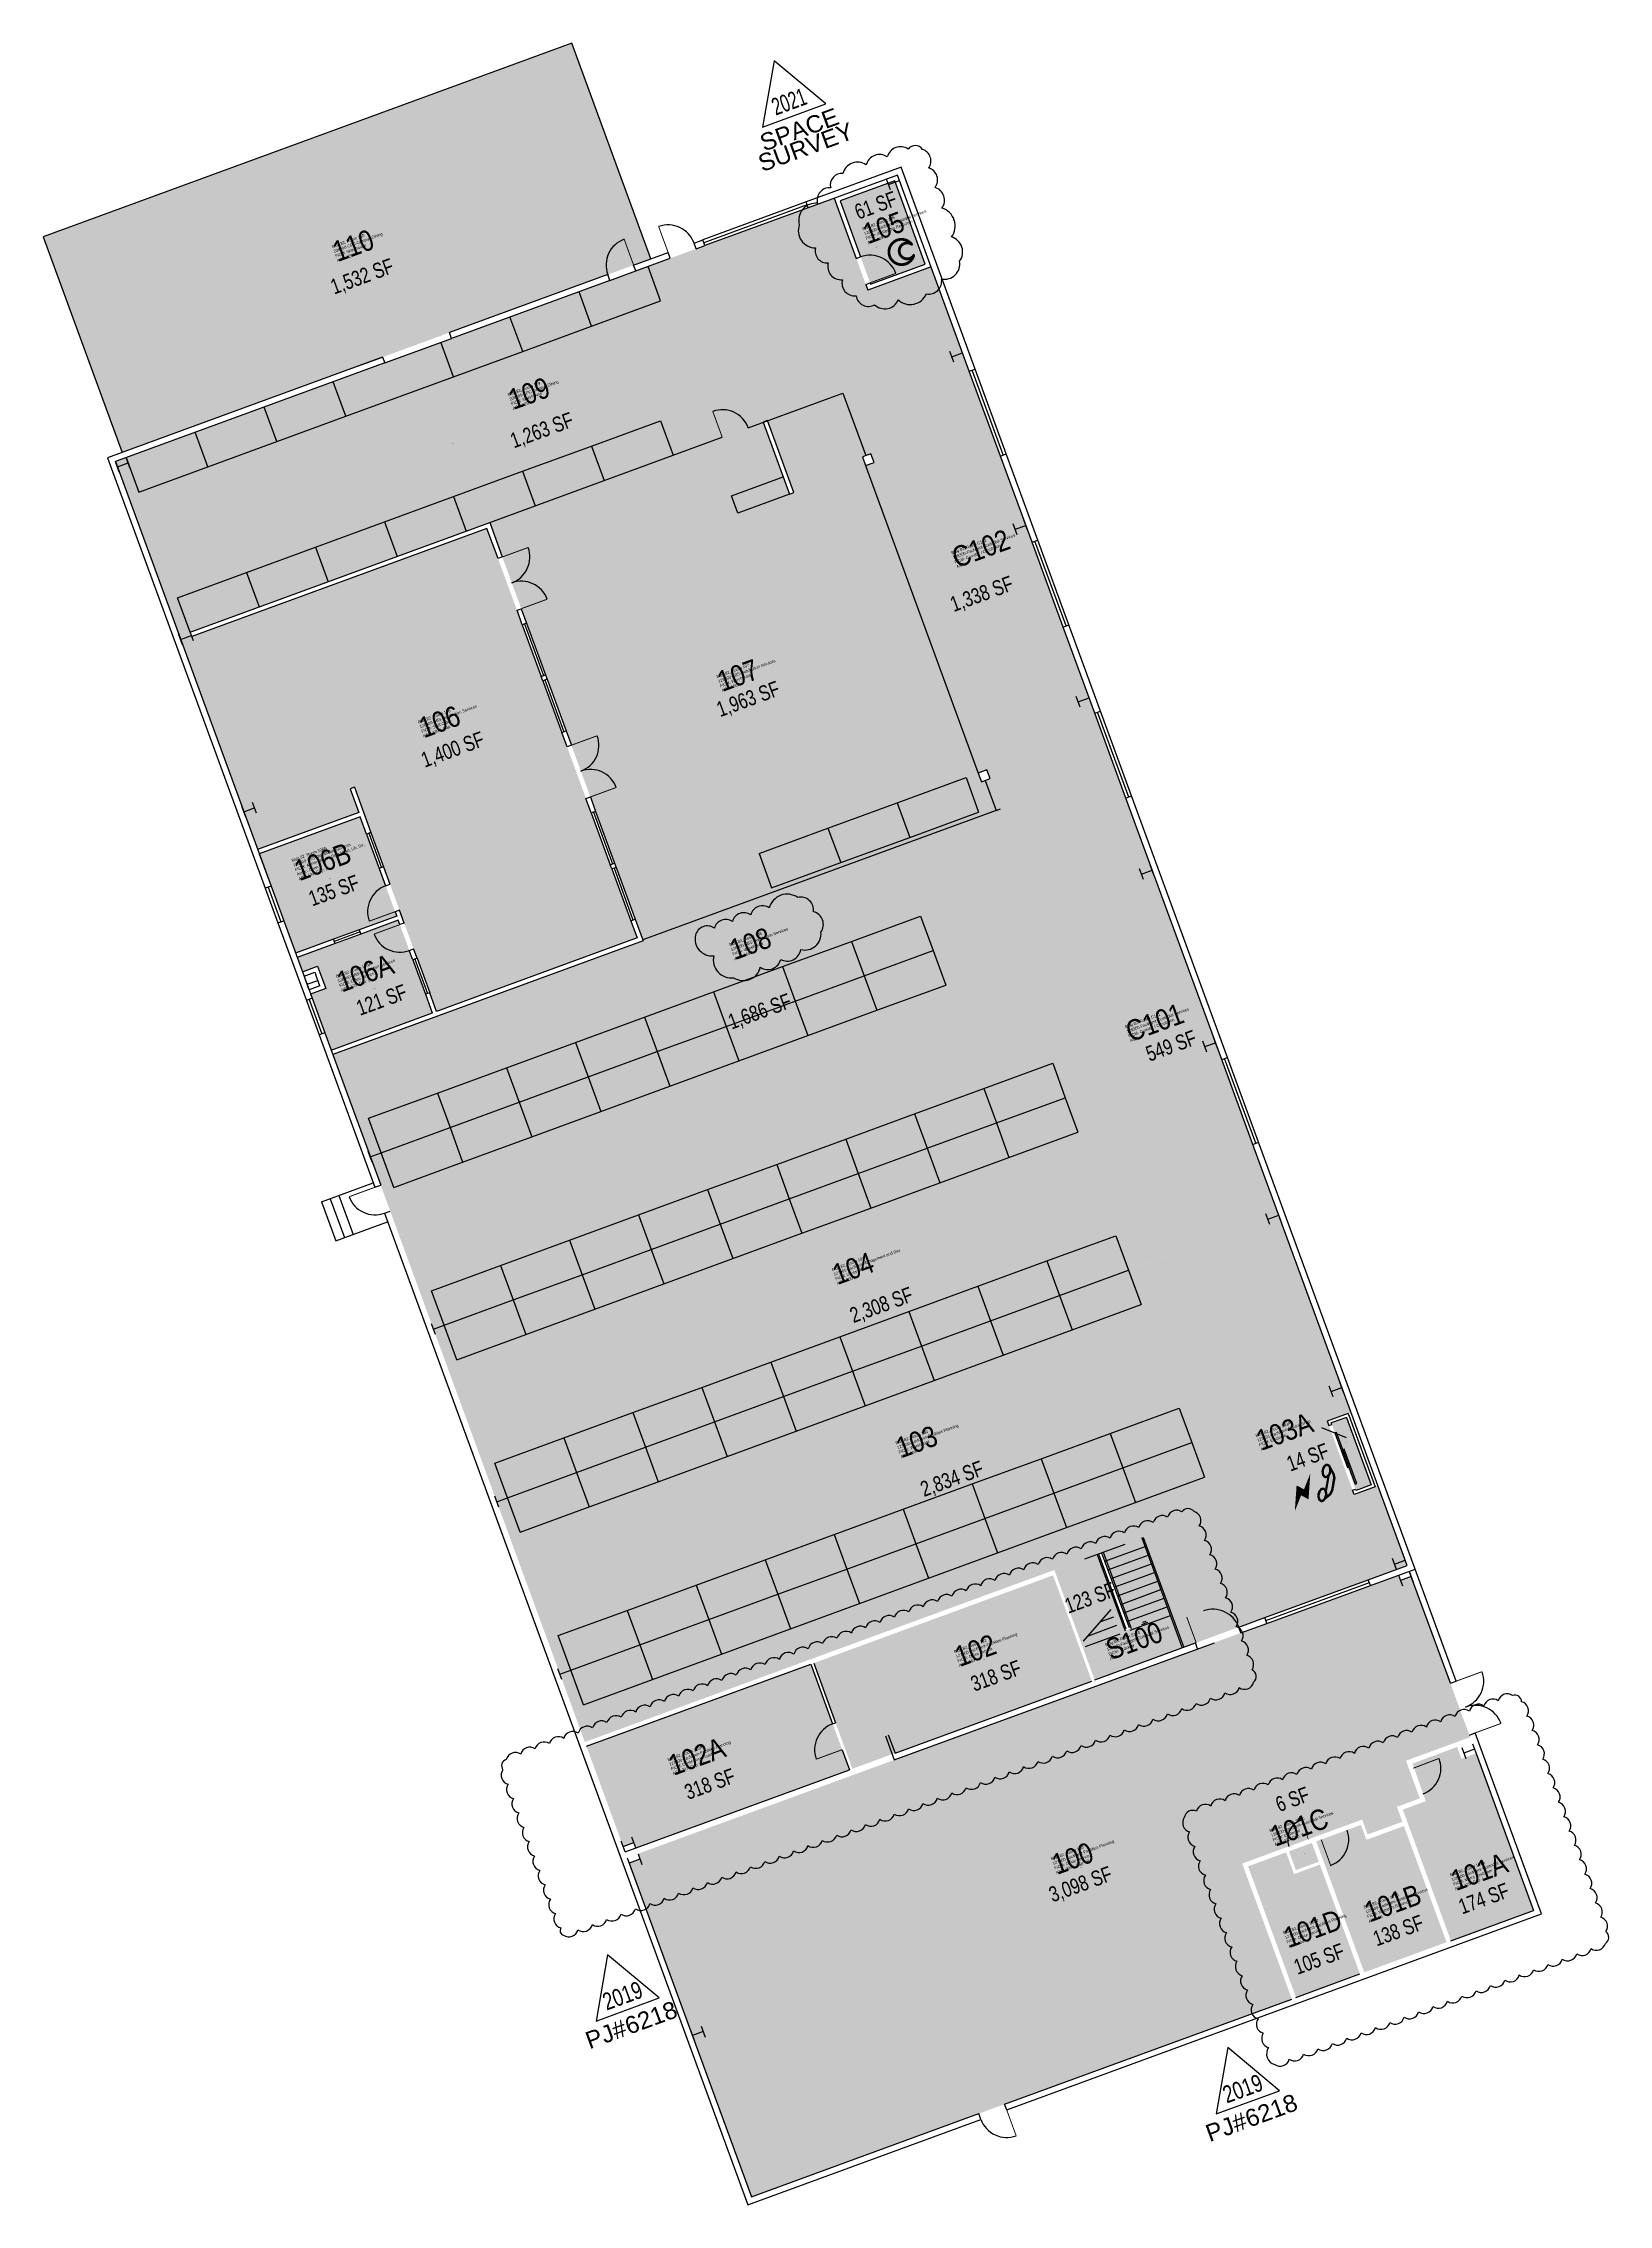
# Model space of a CAD drawing. Header units: inches. Extents: x 69176992 to 69179037, y 27694441 to 27697266.
import ezdxf
from ezdxf.enums import TextEntityAlignment as Align

# ---------------------------------------------------------------- set-up
doc = ezdxf.new("R2010")
doc.units = ezdxf.units.IN
doc.header["$LTSCALE"] = 50
doc.header["$MEASUREMENT"] = 0
doc.layers.get('0').update_dxf_attribs({"linetype": 'CONTINUOUS'})
for name, color, linetype in [('0 @ 1 (1)', 7, 'CONTINUOUS'), ('0 @ 1 (2)', 7, 'CONTINUOUS'), ('0 @ 360', 7, 'CONTINUOUS'), ('A-COLS', 5, 'CONTINUOUS'), ('A-DOOR', 2, 'CONTINUOUS'), ('A-FLOR', 3, 'CONTINUOUS'), ('A-GLAZ', 1, 'CONTINUOUS'), ('A-IDEN-ICON', 4, 'CONTINUOUS'), ('A-IDEN-RNUM', 7, 'CONTINUOUS'), ('A-IDEN-SNUM', 4, 'CONTINUOUS'), ('A-IDEN-VNUM', 4, 'CONTINUOUS'), ('A-WALL', 5, 'CONTINUOUS'), ('AREA-TEXT', 3, 'CONTINUOUS'), ('Rooms-Category-Color', 7, 'CONTINUOUS'), ('Rooms-College-Color', 7, 'CONTINUOUS'), ('Rooms-Department-Color', 7, 'CONTINUOUS'), ('Rooms-Division-Color', 7, 'CONTINUOUS'), ('Rooms-Information', 7, 'CONTINUOUS')]:
    doc.layers.add(name, color=color, linetype=linetype)
doc.layers.add('A-REV', color=1, linetype='CONTINUOUS', true_color=0xff0000)
doc.styles.add('Arial', font='arial.ttf')
doc.styles.add('CP_AREA', font='arial.ttf', dxfattribs={"height": 15})
doc.styles.add('CP_ROOMSNUMBER', font='arial.ttf', dxfattribs={"height": 1})
doc.styles.add('CP_ROOMVNUMBER', font='arial.ttf', dxfattribs={"width": 0.85, "height": 0.075})

# ---------------------------------------------------------------- blocks, each defined once
blk = doc.blocks.new('COL1')
for p, q in [((-0.5, 0.5), (0.5, 0.5)), ((0, 0.5), (0, -0.5)), ((-0.5, -0.5), (0.5, -0.5))]:
    blk.add_line(p, q)
blk = doc.blocks.new('Cpbath')
at = {"color": 0, "linetype": 'ByBlock', "const_width": 0.0127}
for points in [[(0.0571, 0.0168, 0.861492), (-0.0551, 0, 1)], [(-0.0551, 0, 0.726902), (0.0487, -0.0337, 1)], [(0.0571, 0.0168, 0.729002), (-0.0084, -0.0043, 1)], [(-0.0084, -0.0043, 0.609468), (0.0487, -0.0337, 1)]]:
    blk.add_lwpolyline(points, format="xyb", dxfattribs=at)
at = {"color": 0, "linetype": 'ByBlock', "const_width": 0.00637}
for points in [[(0.0544, 0.0152, 1), (0.0599, 0.0184, 1)], [(0.0459, -0.0353, 1), (0.0515, -0.0321, 1)]]:
    blk.add_lwpolyline(points, format="xyb", close=True, dxfattribs=at)
blk = doc.blocks.new('Cpelect')
at = {"color": 0, "linetype": 'ByBlock'}
blk.add_lwpolyline([(0.0623, 0.0629, 0, 0.03, 0), (0.0105, -0.0168, 0.03, 0.03, 0), (-0.0105, 0.0068, 0.03, 0, 0), (-0.0623, -0.0729, 0.03, 0, 0)], format="xyseb", dxfattribs=at)
blk = doc.blocks.new('Cpphone')
at = {"color": 0, "linetype": 'ByBlock'}
for p, q in [((0.0096, 0.0252), (-0.0196, -0.0252)), ((0.0169, 0.0279), (-0.0182, -0.0329))]:
    blk.add_line(p, q, dxfattribs=at)
for points in [[(0.0364, 0.0572), (0.0417, 0.0308), (0.0382, 0.0108), (0.0082, -0.0411), (-0.0083, -0.0558), (-0.0338, -0.0645)], [(0.0334, 0.047), (0.0366, 0.0307), (0.0334, 0.0126), (0.0043, -0.0379), (-0.0109, -0.0514), (-0.0265, -0.0567)]]:
    blk.add_lwpolyline(points, dxfattribs=at)
for points in [[(0.0288, 0.0786, 0.139889), (0.0216, 0.0804, 0.107118), (0.0122, 0.0781, 0.079812), (0.0039, 0.0722, 0.067459), (-0.0035, 0.0626, 0.067459), (-0.008, 0.0515, 0.079812), (-0.009, 0.0413, 0.107118), (-0.0064, 0.032, 0.139889), (-0.0012, 0.0267, 0.139889), (0.0061, 0.0248, 0.107118), (0.0155, 0.0272, 0.079812), (0.0238, 0.0331, 0.067459), (0.0312, 0.0426, 0.067459), (0.0357, 0.0538, 0.079812), (0.0367, 0.0639, 0.107118), (0.034, 0.0732, 0.139889)], [(0.0263, 0.0743, 0.139889), (0.0218, 0.0754, 0.107118), (0.0144, 0.0736, 0.079812), (0.0074, 0.0686, 0.067459), (0.0008, 0.0601, 0.067459), (-0.0032, 0.0502, 0.079812), (-0.004, 0.0417, 0.107118), (-0.0019, 0.0344, 0.139889), (0.0013, 0.031, 0.139889), (0.0059, 0.0298, 0.107118), (0.0133, 0.0317, 0.079812), (0.0203, 0.0367, 0.067459), (0.0268, 0.0451, 0.067459), (0.0309, 0.055, 0.079812), (0.0317, 0.0636, 0.107118), (0.0296, 0.0709, 0.139889)], [(-0.0262, -0.0167, 0.139889), (-0.0334, -0.0148, 0.107118), (-0.0428, -0.0172, 0.079812), (-0.0511, -0.0231, 0.067459), (-0.0585, -0.0326, 0.067459), (-0.063, -0.0438, 0.079812), (-0.064, -0.0539, 0.107118), (-0.0614, -0.0632, 0.139889), (-0.0562, -0.0686, 0.139889), (-0.0489, -0.0704, 0.107118), (-0.0395, -0.0681, 0.079812), (-0.0312, -0.0622, 0.067459), (-0.0238, -0.0526, 0.067459), (-0.0193, -0.0415, 0.079812), (-0.0183, -0.0313, 0.107118), (-0.021, -0.022, 0.139889)], [(-0.0287, -0.021, 0.139889), (-0.0332, -0.0198, 0.107118), (-0.0406, -0.0217, 0.079812), (-0.0476, -0.0267, 0.067459), (-0.0542, -0.0351, 0.067459), (-0.0582, -0.045, 0.079812), (-0.059, -0.0536, 0.107118), (-0.0569, -0.0609, 0.139889), (-0.0537, -0.0643, 0.139889), (-0.0491, -0.0654, 0.107118), (-0.0417, -0.0636, 0.079812), (-0.0347, -0.0586, 0.067459), (-0.0282, -0.0501, 0.067459), (-0.0241, -0.0402, 0.079812), (-0.0233, -0.0317, 0.107118), (-0.0254, -0.0244, 0.139889)]]:
    blk.add_lwpolyline(points, format="xyb", close=True, dxfattribs=at)
blk = doc.blocks.new('*U9')
at = {"layer": '0 @ 1 (1)', "transparency": 16777216, "insert": (-0.1798, -0.1151), "char_height": 0.0625, "attachment_point": 1, "style": 'Arial'}
blk.add_mtext_dynamic_manual_height_columns('PJ#', width=0.24749, gutter_width=0.3125, heights=[-0.0646], dxfattribs=at)
at = {"layer": '0 @ 1 (2)', "transparency": 16777216, "insert": (-0.1798, -0.1151), "char_height": 0.0625, "attachment_point": 1, "style": 'Arial'}
blk.add_mtext_dynamic_manual_height_columns('PJ#', width=0.24749, gutter_width=0.3125, heights=[-0.0646], dxfattribs=at)
blk = doc.blocks.new('*U5')
at = {"transparency": 16777216}
blk.add_lwpolyline([(0, 0.122), (-0.1221, -0.0895), (0.1221, -0.0895)], close=True, dxfattribs=at)
blk.add_blockref('*U9', (0, 0), dxfattribs=at)
at = {"layer": '0 @ 360', "transparency": 16777216, "style": 'Arial', "width": 0.75}
blk.add_attdef('YEAR', text='', height=22.5, dxfattribs=at).set_placement((0, 0), align=Align.MIDDLE_CENTER)
at = {"layer": '0 @ 360', "transparency": 16777216, "style": 'Arial'}
blk.add_attdef('PROJECT', text='', height=22.5, dxfattribs=at).set_placement((-0.0276, -0.1151), align=Align.TOP_LEFT)
blk = doc.blocks.new('Space Revision')
at = {"layer": 'A-REV', "transparency": 16777216}
blk.add_lwpolyline([(0, 2.538), (-1.465, 0), (1.465, 0)], close=True, dxfattribs=at)
at = {"layer": 'A-REV', "transparency": 16777216, "insert": (0, -0.274), "char_height": 0.75, "attachment_point": 2, "line_spacing_factor": 0.65, "style": 'Arial'}
blk.add_mtext_dynamic_manual_height_columns('SPACE\\PSURVEY', width=1.2391, gutter_width=0.0182, heights=[0], dxfattribs=at)
at = {"layer": 'A-REV', "transparency": 16777216, "style": 'Arial', "width": 0.65}
blk.add_attdef('YEAR', text='', height=0.75, dxfattribs=at).set_placement((0, 0.646), align=Align.MIDDLE_CENTER)
at = {"layer": 'A-REV', "style": 'Arial', "flags": 1}
blk.add_attdef('UPDATES', text='', height=0.75, dxfattribs=at).set_placement((1.499, 1.084), align=Align.TOP_LEFT)

msp = doc.modelspace()

# ---------------------------------------------------------------- hatches: boundary and pattern name
at = {"layer": 'Rooms-Category-Color', "true_color": 0xe3c5e1}
for points in [[(69177094.9, 27696731), (69176991.7, 27697012.7), (69177682.1, 27697265.8), (69177785.4, 27696984.1), (69177094.9, 27696731)], [(69177171, 27696486.8), (69177085.9, 27696719.2), (69177788.1, 27696976.5), (69177828.6, 27696866.2), (69177871.8, 27696748.4), (69177183.6, 27696496.2), (69177185.1, 27696491.9), (69177171, 27696486.8)], [(69177574.8, 27696639.5), (69177932.1, 27696770.5), (69177966.5, 27696676.5), (69177972.1, 27696678.6), (69177937.7, 27696772.6), (69178036.3, 27696808.7), (69178066.3, 27696726.9), (69178061.6, 27696725.2), (69178217.1, 27696300.8), (69178221.8, 27696302.6), (69178236.3, 27696263.1), (69177774.8, 27696094), (69177574.8, 27696639.5)], [(69177460.1, 27695698.1), (69178326.9, 27696015.8), (69178236.3, 27696263.1), (69177369.8, 27695944.5)], [(69178481.3, 27695169.7), (69178773.2, 27695276.7), (69178735, 27695380.9), (69178704, 27695369.6), (69178668.9, 27695465.4), (69178699.9, 27695476.7), (69178605.5, 27695734.4), (69177584, 27695360.1), (69177699.1, 27695046), (69178428.6, 27695313.4), (69178481.3, 27695169.7), (69178773.2, 27695276.7)]]:
    msp.add_hatch(color=254, dxfattribs=at).paths.add_polyline_path(points)
at = {"layer": 'Rooms-Category-Color', "true_color": 0xadadad}
for points in [[(69178440.3, 27696185.1), (69178285.6, 27696128.4), (69178221.8, 27696302.6), (69178228.4, 27696305), (69178224.2, 27696316.2), (69178213, 27696312.1), (69178065.7, 27696714), (69178077, 27696718.1), (69178072.8, 27696729.4), (69178066.3, 27696726.9), (69178036.3, 27696808.7), (69177871.8, 27696748.4), (69177788.1, 27696976.5), (69178024.8, 27697063.3), (69178068.8, 27696943.1), (69178151.4, 27696973.4), (69178189.9, 27696868.2), (69178440.3, 27696185.1)], [(69178103.8, 27697085.8), (69178032.5, 27697059.7), (69178072.4, 27696950.8), (69178143.7, 27696976.9)], [(69178450.8, 27695677.8), (69178605.5, 27695734.4), (69178440.3, 27696185.1), (69178285.6, 27696128.4)], [(69177584, 27695360.1), (69178450.8, 27695677.8), (69178326.9, 27696015.8), (69177460.1, 27695698.1)], [(69178674.1, 27695463), (69178693.8, 27695470.2), (69178726.1, 27695381.9), (69178706.4, 27695374.7), (69178674.1, 27695463)], [(69178426.8, 27695312.7), (69178376, 27695294.1), (69178412.5, 27695194.4), (69178404.7, 27695191.5), (69178368.2, 27695291.2), (69178312.4, 27695270.8), (69178365.1, 27695127.1), (69178479.4, 27695169)], [(69178830.3, 27694786.4), (69178938.4, 27694826), (69178863.2, 27695031.2), (69178844.1, 27695024.2), (69178838.5, 27695039.6), (69178780.2, 27695017.8), (69178797.5, 27694968.7), (69178767.5, 27694957.7)], [(69178627.9, 27694878.6), (69178657.8, 27694889.5), (69178648.8, 27694914.2), (69178618.9, 27694903.2)], [(69178717.2, 27694745), (69178824.7, 27694784.4), (69178769, 27694936.2), (69178720, 27694918.2), (69178712.8, 27694937.7), (69178654.4, 27694916.2)]]:
    msp.add_hatch(color=253, dxfattribs=at).paths.add_polyline_path(points)
at = {"layer": 'Rooms-Category-Color', "true_color": 0xfa9ba3}
for points in [[(69177171, 27696486.8), (69177185.1, 27696491.9), (69177185.6, 27696490.5), (69177571.2, 27696631.8), (69177767.4, 27696096.7), (69177505.4, 27696000.7), (69177398.1, 27696293.6), (69177392.4, 27696291.5), (69177403.8, 27696260.5), (69177271.7, 27696212.1), (69177171, 27696486.8)], [(69177273.8, 27696206.5), (69177405.8, 27696254.9), (69177453.3, 27696125.3), (69177321.3, 27696076.9), (69177273.8, 27696206.5)], [(69177323.3, 27696071.3), (69177455.4, 27696119.7), (69177499.8, 27695998.6), (69177367.7, 27695950.2), (69177340.9, 27696023.4), (69177360.6, 27696030.6), (69177349.9, 27696059.7), (69177330.2, 27696052.5), (69177323.3, 27696071.3)], [(69178778.6, 27695262.1), (69178764.5, 27695257), (69178761.9, 27695264), (69178725.3, 27695250.6), (69178590.1, 27695201), (69178533.7, 27695180.4), (69178533.7, 27695180.4), (69178478.1, 27695160), (69178478.1, 27695160), (69178096.2, 27695020), (69177768.6, 27694900), (69177771.2, 27694892.9), (69177757.1, 27694887.7), (69177759.7, 27694880.7), (69177916.9, 27694451.7), (69178622.6, 27694710.3), (69178557.7, 27694887.2), (69178714.5, 27694944.7), (69178721.6, 27694925.2), (69178767, 27694941.8), (69178759.8, 27694961.3), (69178789.8, 27694972.3), (69178771.7, 27695021.6), (69178855.5, 27695052.3)], [(69178361.3, 27695125.7), (69178048.6, 27695011.1), (69177998, 27695149.1), (69178310.7, 27695263.8)], [(69177994.2, 27695147.8), (69177701.2, 27695040.4), (69177749.2, 27694909.4), (69177763.3, 27694914.5), (69177765.8, 27694907.5), (69178044.8, 27695009.8)], [(69178628, 27694712.3), (69178711.2, 27694743.9), (69178659.2, 27694885.8), (69178625.5, 27694873.4), (69178615.1, 27694901.8), (69178565.4, 27694883.6)]]:
    msp.add_hatch(color=241, dxfattribs=at).paths.add_polyline_path(points)
at = {"layer": 'Rooms-College-Color', "true_color": 0x80bc67}
for points in [[(69177094.9, 27696731), (69176991.7, 27697012.7), (69177682.1, 27697265.8), (69177785.4, 27696984.1), (69177094.9, 27696731)], [(69178103.8, 27697085.8), (69178032.5, 27697059.7), (69178072.4, 27696950.8), (69178143.7, 27696976.9)], [(69177171, 27696486.8), (69177085.9, 27696719.2), (69177788.1, 27696976.5), (69177828.6, 27696866.2), (69177871.8, 27696748.4), (69177183.6, 27696496.2), (69177185.1, 27696491.9), (69177171, 27696486.8)], [(69177574.8, 27696639.5), (69177932.1, 27696770.5), (69177966.5, 27696676.5), (69177972.1, 27696678.6), (69177937.7, 27696772.6), (69178036.3, 27696808.7), (69178066.3, 27696726.9), (69178061.6, 27696725.2), (69178217.1, 27696300.8), (69178221.8, 27696302.6), (69178236.3, 27696263.1), (69177774.8, 27696094), (69177574.8, 27696639.5)], [(69177171, 27696486.8), (69177185.1, 27696491.9), (69177185.6, 27696490.5), (69177571.2, 27696631.8), (69177767.4, 27696096.7), (69177505.4, 27696000.7), (69177398.1, 27696293.6), (69177392.4, 27696291.5), (69177403.8, 27696260.5), (69177271.7, 27696212.1), (69177171, 27696486.8)], [(69177273.8, 27696206.5), (69177405.8, 27696254.9), (69177453.3, 27696125.3), (69177321.3, 27696076.9), (69177273.8, 27696206.5)], [(69177460.1, 27695698.1), (69178326.9, 27696015.8), (69178236.3, 27696263.1), (69177369.8, 27695944.5)], [(69177323.3, 27696071.3), (69177455.4, 27696119.7), (69177499.8, 27695998.6), (69177367.7, 27695950.2), (69177340.9, 27696023.4), (69177360.6, 27696030.6), (69177349.9, 27696059.7), (69177330.2, 27696052.5), (69177323.3, 27696071.3)], [(69177584, 27695360.1), (69178450.8, 27695677.8), (69178326.9, 27696015.8), (69177460.1, 27695698.1)], [(69178481.3, 27695169.7), (69178773.2, 27695276.7), (69178735, 27695380.9), (69178704, 27695369.6), (69178668.9, 27695465.4), (69178699.9, 27695476.7), (69178605.5, 27695734.4), (69177584, 27695360.1), (69177699.1, 27695046), (69178428.6, 27695313.4), (69178481.3, 27695169.7), (69178773.2, 27695276.7)], [(69178778.6, 27695262.1), (69178764.5, 27695257), (69178761.9, 27695264), (69178725.3, 27695250.6), (69178590.1, 27695201), (69178533.7, 27695180.4), (69178533.7, 27695180.4), (69178478.1, 27695160), (69178478.1, 27695160), (69178096.2, 27695020), (69177768.6, 27694900), (69177771.2, 27694892.9), (69177757.1, 27694887.7), (69177759.7, 27694880.7), (69177916.9, 27694451.7), (69178622.6, 27694710.3), (69178557.7, 27694887.2), (69178714.5, 27694944.7), (69178721.6, 27694925.2), (69178767, 27694941.8), (69178759.8, 27694961.3), (69178789.8, 27694972.3), (69178771.7, 27695021.6), (69178855.5, 27695052.3)], [(69178361.3, 27695125.7), (69178048.6, 27695011.1), (69177998, 27695149.1), (69178310.7, 27695263.8)], [(69177994.2, 27695147.8), (69177701.2, 27695040.4), (69177749.2, 27694909.4), (69177763.3, 27694914.5), (69177765.8, 27694907.5), (69178044.8, 27695009.8)], [(69178830.3, 27694786.4), (69178938.4, 27694826), (69178863.2, 27695031.2), (69178844.1, 27695024.2), (69178838.5, 27695039.6), (69178780.2, 27695017.8), (69178797.5, 27694968.7), (69178767.5, 27694957.7)], [(69178627.9, 27694878.6), (69178657.8, 27694889.5), (69178648.8, 27694914.2), (69178618.9, 27694903.2)], [(69178717.2, 27694745), (69178824.7, 27694784.4), (69178769, 27694936.2), (69178720, 27694918.2), (69178712.8, 27694937.7), (69178654.4, 27694916.2)], [(69178628, 27694712.3), (69178711.2, 27694743.9), (69178659.2, 27694885.8), (69178625.5, 27694873.4), (69178615.1, 27694901.8), (69178565.4, 27694883.6)]]:
    msp.add_hatch(color=83, dxfattribs=at).paths.add_polyline_path(points)
at = {"layer": 'Rooms-College-Color', "true_color": 0xadadad}
for points in [[(69178440.3, 27696185.1), (69178285.6, 27696128.4), (69178221.8, 27696302.6), (69178228.4, 27696305), (69178224.2, 27696316.2), (69178213, 27696312.1), (69178065.7, 27696714), (69178077, 27696718.1), (69178072.8, 27696729.4), (69178066.3, 27696726.9), (69178036.3, 27696808.7), (69177871.8, 27696748.4), (69177788.1, 27696976.5), (69178024.8, 27697063.3), (69178068.8, 27696943.1), (69178151.4, 27696973.4), (69178189.9, 27696868.2), (69178440.3, 27696185.1)], [(69178450.8, 27695677.8), (69178605.5, 27695734.4), (69178440.3, 27696185.1), (69178285.6, 27696128.4)], [(69178674.1, 27695463), (69178693.8, 27695470.2), (69178726.1, 27695381.9), (69178706.4, 27695374.7), (69178674.1, 27695463)], [(69178426.8, 27695312.7), (69178376, 27695294.1), (69178412.5, 27695194.4), (69178404.7, 27695191.5), (69178368.2, 27695291.2), (69178312.4, 27695270.8), (69178365.1, 27695127.1), (69178479.4, 27695169)]]:
    msp.add_hatch(color=253, dxfattribs=at).paths.add_polyline_path(points)
at = {"layer": 'Rooms-Department-Color', "true_color": 0x80bc67}
for points in [[(69177094.9, 27696731), (69176991.7, 27697012.7), (69177682.1, 27697265.8), (69177785.4, 27696984.1), (69177094.9, 27696731)], [(69177171, 27696486.8), (69177085.9, 27696719.2), (69177788.1, 27696976.5), (69177828.6, 27696866.2), (69177871.8, 27696748.4), (69177183.6, 27696496.2), (69177185.1, 27696491.9), (69177171, 27696486.8)], [(69177574.8, 27696639.5), (69177932.1, 27696770.5), (69177966.5, 27696676.5), (69177972.1, 27696678.6), (69177937.7, 27696772.6), (69178036.3, 27696808.7), (69178066.3, 27696726.9), (69178061.6, 27696725.2), (69178217.1, 27696300.8), (69178221.8, 27696302.6), (69178236.3, 27696263.1), (69177774.8, 27696094), (69177574.8, 27696639.5)], [(69177171, 27696486.8), (69177185.1, 27696491.9), (69177185.6, 27696490.5), (69177571.2, 27696631.8), (69177767.4, 27696096.7), (69177505.4, 27696000.7), (69177398.1, 27696293.6), (69177392.4, 27696291.5), (69177403.8, 27696260.5), (69177271.7, 27696212.1), (69177171, 27696486.8)], [(69177273.8, 27696206.5), (69177405.8, 27696254.9), (69177453.3, 27696125.3), (69177321.3, 27696076.9), (69177273.8, 27696206.5)], [(69177460.1, 27695698.1), (69178326.9, 27696015.8), (69178236.3, 27696263.1), (69177369.8, 27695944.5)], [(69177323.3, 27696071.3), (69177455.4, 27696119.7), (69177499.8, 27695998.6), (69177367.7, 27695950.2), (69177340.9, 27696023.4), (69177360.6, 27696030.6), (69177349.9, 27696059.7), (69177330.2, 27696052.5), (69177323.3, 27696071.3)], [(69178481.3, 27695169.7), (69178773.2, 27695276.7), (69178735, 27695380.9), (69178704, 27695369.6), (69178668.9, 27695465.4), (69178699.9, 27695476.7), (69178605.5, 27695734.4), (69177584, 27695360.1), (69177699.1, 27695046), (69178428.6, 27695313.4), (69178481.3, 27695169.7), (69178773.2, 27695276.7)], [(69178778.6, 27695262.1), (69178764.5, 27695257), (69178761.9, 27695264), (69178725.3, 27695250.6), (69178590.1, 27695201), (69178533.7, 27695180.4), (69178533.7, 27695180.4), (69178478.1, 27695160), (69178478.1, 27695160), (69178096.2, 27695020), (69177768.6, 27694900), (69177771.2, 27694892.9), (69177757.1, 27694887.7), (69177759.7, 27694880.7), (69177916.9, 27694451.7), (69178622.6, 27694710.3), (69178557.7, 27694887.2), (69178714.5, 27694944.7), (69178721.6, 27694925.2), (69178767, 27694941.8), (69178759.8, 27694961.3), (69178789.8, 27694972.3), (69178771.7, 27695021.6), (69178855.5, 27695052.3)], [(69178361.3, 27695125.7), (69178048.6, 27695011.1), (69177998, 27695149.1), (69178310.7, 27695263.8)], [(69177994.2, 27695147.8), (69177701.2, 27695040.4), (69177749.2, 27694909.4), (69177763.3, 27694914.5), (69177765.8, 27694907.5), (69178044.8, 27695009.8)], [(69178628, 27694712.3), (69178711.2, 27694743.9), (69178659.2, 27694885.8), (69178625.5, 27694873.4), (69178615.1, 27694901.8), (69178565.4, 27694883.6)]]:
    msp.add_hatch(color=83, dxfattribs=at).paths.add_polyline_path(points)
at = {"layer": 'Rooms-Department-Color', "true_color": 0xacacac}
for points in [[(69178440.3, 27696185.1), (69178285.6, 27696128.4), (69178221.8, 27696302.6), (69178228.4, 27696305), (69178224.2, 27696316.2), (69178213, 27696312.1), (69178065.7, 27696714), (69178077, 27696718.1), (69178072.8, 27696729.4), (69178066.3, 27696726.9), (69178036.3, 27696808.7), (69177871.8, 27696748.4), (69177788.1, 27696976.5), (69178024.8, 27697063.3), (69178068.8, 27696943.1), (69178151.4, 27696973.4), (69178189.9, 27696868.2), (69178440.3, 27696185.1)], [(69178103.8, 27697085.8), (69178032.5, 27697059.7), (69178072.4, 27696950.8), (69178143.7, 27696976.9)], [(69178450.8, 27695677.8), (69178605.5, 27695734.4), (69178440.3, 27696185.1), (69178285.6, 27696128.4)], [(69177584, 27695360.1), (69178450.8, 27695677.8), (69178326.9, 27696015.8), (69177460.1, 27695698.1)], [(69178674.1, 27695463), (69178693.8, 27695470.2), (69178726.1, 27695381.9), (69178706.4, 27695374.7), (69178674.1, 27695463)], [(69178426.8, 27695312.7), (69178376, 27695294.1), (69178412.5, 27695194.4), (69178404.7, 27695191.5), (69178368.2, 27695291.2), (69178312.4, 27695270.8), (69178365.1, 27695127.1), (69178479.4, 27695169)], [(69178830.3, 27694786.4), (69178938.4, 27694826), (69178863.2, 27695031.2), (69178844.1, 27695024.2), (69178838.5, 27695039.6), (69178780.2, 27695017.8), (69178797.5, 27694968.7), (69178767.5, 27694957.7)], [(69178627.9, 27694878.6), (69178657.8, 27694889.5), (69178648.8, 27694914.2), (69178618.9, 27694903.2)], [(69178717.2, 27694745), (69178824.7, 27694784.4), (69178769, 27694936.2), (69178720, 27694918.2), (69178712.8, 27694937.7), (69178654.4, 27694916.2)]]:
    msp.add_hatch(color=253, dxfattribs=at).paths.add_polyline_path(points)
at = {"layer": 'Rooms-Division-Color', "true_color": 0x80bc67}
for points in [[(69177094.9, 27696731), (69176991.7, 27697012.7), (69177682.1, 27697265.8), (69177785.4, 27696984.1), (69177094.9, 27696731)], [(69177171, 27696486.8), (69177085.9, 27696719.2), (69177788.1, 27696976.5), (69177828.6, 27696866.2), (69177871.8, 27696748.4), (69177183.6, 27696496.2), (69177185.1, 27696491.9), (69177171, 27696486.8)], [(69177574.8, 27696639.5), (69177932.1, 27696770.5), (69177966.5, 27696676.5), (69177972.1, 27696678.6), (69177937.7, 27696772.6), (69178036.3, 27696808.7), (69178066.3, 27696726.9), (69178061.6, 27696725.2), (69178217.1, 27696300.8), (69178221.8, 27696302.6), (69178236.3, 27696263.1), (69177774.8, 27696094), (69177574.8, 27696639.5)], [(69177171, 27696486.8), (69177185.1, 27696491.9), (69177185.6, 27696490.5), (69177571.2, 27696631.8), (69177767.4, 27696096.7), (69177505.4, 27696000.7), (69177398.1, 27696293.6), (69177392.4, 27696291.5), (69177403.8, 27696260.5), (69177271.7, 27696212.1), (69177171, 27696486.8)], [(69177273.8, 27696206.5), (69177405.8, 27696254.9), (69177453.3, 27696125.3), (69177321.3, 27696076.9), (69177273.8, 27696206.5)], [(69177460.1, 27695698.1), (69178326.9, 27696015.8), (69178236.3, 27696263.1), (69177369.8, 27695944.5)], [(69177323.3, 27696071.3), (69177455.4, 27696119.7), (69177499.8, 27695998.6), (69177367.7, 27695950.2), (69177340.9, 27696023.4), (69177360.6, 27696030.6), (69177349.9, 27696059.7), (69177330.2, 27696052.5), (69177323.3, 27696071.3)], [(69178481.3, 27695169.7), (69178773.2, 27695276.7), (69178735, 27695380.9), (69178704, 27695369.6), (69178668.9, 27695465.4), (69178699.9, 27695476.7), (69178605.5, 27695734.4), (69177584, 27695360.1), (69177699.1, 27695046), (69178428.6, 27695313.4), (69178481.3, 27695169.7), (69178773.2, 27695276.7)], [(69178778.6, 27695262.1), (69178764.5, 27695257), (69178761.9, 27695264), (69178725.3, 27695250.6), (69178590.1, 27695201), (69178533.7, 27695180.4), (69178533.7, 27695180.4), (69178478.1, 27695160), (69178478.1, 27695160), (69178096.2, 27695020), (69177768.6, 27694900), (69177771.2, 27694892.9), (69177757.1, 27694887.7), (69177759.7, 27694880.7), (69177916.9, 27694451.7), (69178622.6, 27694710.3), (69178557.7, 27694887.2), (69178714.5, 27694944.7), (69178721.6, 27694925.2), (69178767, 27694941.8), (69178759.8, 27694961.3), (69178789.8, 27694972.3), (69178771.7, 27695021.6), (69178855.5, 27695052.3)], [(69178361.3, 27695125.7), (69178048.6, 27695011.1), (69177998, 27695149.1), (69178310.7, 27695263.8)], [(69177994.2, 27695147.8), (69177701.2, 27695040.4), (69177749.2, 27694909.4), (69177763.3, 27694914.5), (69177765.8, 27694907.5), (69178044.8, 27695009.8)], [(69178628, 27694712.3), (69178711.2, 27694743.9), (69178659.2, 27694885.8), (69178625.5, 27694873.4), (69178615.1, 27694901.8), (69178565.4, 27694883.6)]]:
    msp.add_hatch(color=83, dxfattribs=at).paths.add_polyline_path(points)
at = {"layer": 'Rooms-Division-Color', "true_color": 0xadadad}
for points in [[(69178440.3, 27696185.1), (69178285.6, 27696128.4), (69178221.8, 27696302.6), (69178228.4, 27696305), (69178224.2, 27696316.2), (69178213, 27696312.1), (69178065.7, 27696714), (69178077, 27696718.1), (69178072.8, 27696729.4), (69178066.3, 27696726.9), (69178036.3, 27696808.7), (69177871.8, 27696748.4), (69177788.1, 27696976.5), (69178024.8, 27697063.3), (69178068.8, 27696943.1), (69178151.4, 27696973.4), (69178189.9, 27696868.2), (69178440.3, 27696185.1)], [(69178103.8, 27697085.8), (69178032.5, 27697059.7), (69178072.4, 27696950.8), (69178143.7, 27696976.9)], [(69178450.8, 27695677.8), (69178605.5, 27695734.4), (69178440.3, 27696185.1), (69178285.6, 27696128.4)], [(69177584, 27695360.1), (69178450.8, 27695677.8), (69178326.9, 27696015.8), (69177460.1, 27695698.1)], [(69178674.1, 27695463), (69178693.8, 27695470.2), (69178726.1, 27695381.9), (69178706.4, 27695374.7), (69178674.1, 27695463)], [(69178426.8, 27695312.7), (69178376, 27695294.1), (69178412.5, 27695194.4), (69178404.7, 27695191.5), (69178368.2, 27695291.2), (69178312.4, 27695270.8), (69178365.1, 27695127.1), (69178479.4, 27695169)], [(69178830.3, 27694786.4), (69178938.4, 27694826), (69178863.2, 27695031.2), (69178844.1, 27695024.2), (69178838.5, 27695039.6), (69178780.2, 27695017.8), (69178797.5, 27694968.7), (69178767.5, 27694957.7)], [(69178627.9, 27694878.6), (69178657.8, 27694889.5), (69178648.8, 27694914.2), (69178618.9, 27694903.2)], [(69178717.2, 27694745), (69178824.7, 27694784.4), (69178769, 27694936.2), (69178720, 27694918.2), (69178712.8, 27694937.7), (69178654.4, 27694916.2)]]:
    msp.add_hatch(color=253, dxfattribs=at).paths.add_polyline_path(points)

# ---------------------------------------------------------------- linework, layer by layer
at = {"layer": 'A-DOOR'}
for p, q in [((69177437.8, 27696848.1), (69177525.1, 27696880.1)), ((69178241.9, 27696726.4), (69178201.3, 27696837.2)), ((69178245.7, 27696727.8), (69178205.1, 27696838.6)), ((69178249.5, 27696729.1), (69178208.9, 27696839.9)), ((69178065.7, 27696714), (69178213, 27696312.1)), ((69178323.8, 27696502.9), (69178283.2, 27696613.7)), ((69178327.6, 27696504.3), (69178287, 27696615.1)), ((69178331.4, 27696505.7), (69178290.8, 27696616.5)), ((69178405.7, 27696279.4), (69178365.1, 27696390.2)), ((69178409.5, 27696280.8), (69178368.9, 27696391.6)), ((69178413.3, 27696282.2), (69178372.7, 27696393)), ((69178571.6, 27695826.9), (69178531, 27695937.7)), ((69178575.4, 27695828.3), (69178534.8, 27695939.1)), ((69178579.1, 27695829.7), (69178538.5, 27695940.5))]:
    msp.add_line(p, q, dxfattribs=at)
for points, const_width in [([(69177762.8, 27696975.8), (69177750.5, 27697009.6)], 1.2), ([(69177807.9, 27696992.4), (69177795.5, 27697026.2)], 1.2), ([(69178071.7, 27696952.7), (69178105.5, 27696965.1)], 1.2), ([(69177878.6, 27696750.9), (69177866.2, 27696784.7)], 1.2), ([(69177591.3, 27696594.5), (69177625.1, 27696606.9)], 1.2), ([(69177616.1, 27696526.9), (69177649.9, 27696539.3)], 1.2), ([(69177681.5, 27696348.5), (69177715.3, 27696360.9)], 1.2), ([(69177706.3, 27696280.9), (69177740.1, 27696293.3)], 1.2), ([(69177451.3, 27696131), (69177417.5, 27696118.6)], 1.2), ([(69177457.5, 27696114.1), (69177423.7, 27696101.7)], 1.2), ([(69177424.9, 27695770.9), (69177391.1, 27695758.5)], 1.2), ([(69178497.7, 27695175.5), (69178485.3, 27695209.3)], 1.2), ([(69178837.2, 27695125.5), (69178871, 27695137.9)], 1.2), ([(69178862, 27695057.9), (69178895.8, 27695070.3)], 1.2), ([(69178035.2, 27695036), (69178001.4, 27695023.6)], 1.2), ([(69178781.3, 27695011.8), (69178814.9, 27695024.6)], 1.2), ([(69178644.2, 27694918.9), (69178635, 27694944.3)], 0.9), ([(69178660.9, 27694918.6), (69178673.3, 27694884.8)], 1.2), ([(69178250.2, 27694565.2), (69178262.5, 27694531.4)], 1.2)]:
    msp.add_lwpolyline(points, dxfattribs=dict(at, const_width=const_width))
for points in [[(69178697.3, 27695405.4), (69178680.8, 27695450.5), (69178678.9, 27695449.8), (69178695.4, 27695404.8)], [(69178707.3, 27695383.6), (69178690.8, 27695428.6), (69178688.9, 27695427.9), (69178705.4, 27695382.9)]]:
    msp.add_lwpolyline(points, close=True, dxfattribs=at)
for centre, radius, start, end in [((69177762.8, 27696975.8), 36, 110.1283, 200.1283), ((69177807.9, 27696992.4), 36, 20.1283, 110.1283), ((69178071.7, 27696952.7), 36, 20.1283, 110.1283), ((69177878.6, 27696750.9), 36, 20.1283, 110.1283), ((69177591.3, 27696594.5), 36, 290.1283, 20.1283), ((69177616.1, 27696526.9), 36, 20.1283, 110.1283), ((69177681.5, 27696348.5), 36, 290.1283, 20.1283), ((69177706.3, 27696280.9), 36, 20.1283, 110.1283), ((69177451.3, 27696131), 36, 110.1283, 200.1283), ((69177457.5, 27696114.1), 36, 200.1283, 290.1283), ((69177424.9, 27695770.9), 36, 200.1283, 290.1283), ((69178519.5, 27695183.5), 36, 20.1283, 110.1283), ((69178837.2, 27695125.5), 36, 290.1283, 20.1283), ((69178862, 27695057.9), 36, 20.1283, 110.1283), ((69178035.2, 27695036), 36, 110.1283, 200.1283), ((69178781.3, 27695011.8), 36, 290.8058, 20.8058), ((69178644.2, 27694918.9), 27, 110.1283, 200.1283), ((69178660.9, 27694918.6), 36, 290.1283, 20.1283), ((69178250.2, 27694565.2), 36, 200.1283, 290.1283)]:
    msp.add_arc(centre, radius, start, end, dxfattribs=at)
at = {"layer": 'A-FLOR'}
for p, q in [((69177798.1, 27696929.1), (69177781.6, 27696974.2)), ((69177708, 27696896), (69177691.5, 27696941.1)), ((69177708, 27696896), (69177798.1, 27696929.1)), ((69177617.9, 27696863), (69177601.3, 27696908.1)), ((69177617.9, 27696863), (69177708, 27696896)), ((69177527.7, 27696830), (69177511.2, 27696875)), ((69177527.7, 27696830), (69177617.9, 27696863)), ((69177386.9, 27696778.4), (69177370.4, 27696823.4)), ((69177386.9, 27696778.4), (69177527.7, 27696830)), ((69177912.4, 27696763.3), (69178036.3, 27696808.7)), ((69178036.3, 27696808.7), (69178066.3, 27696726.9)), ((69177296.7, 27696745.3), (69177280.2, 27696790.4)), ((69177296.7, 27696745.3), (69177386.9, 27696778.4)), ((69177206.6, 27696712.3), (69177190.1, 27696757.4)), ((69177574.8, 27696639.5), (69177878.6, 27696750.9)), ((69177707.9, 27696739.4), (69177798, 27696772.5)), ((69177798, 27696772.5), (69177814.5, 27696727.4)), ((69177100, 27696724.3), (69177116.5, 27696679.3)), ((69177206.6, 27696712.3), (69177296.7, 27696745.3)), ((69177617.7, 27696706.4), (69177707.9, 27696739.4)), ((69177707.9, 27696739.4), (69177724.4, 27696694.4)), ((69177116.5, 27696679.3), (69177206.6, 27696712.3)), ((69177527.6, 27696673.4), (69177617.7, 27696706.4)), ((69177617.7, 27696706.4), (69177634.3, 27696661.3)), ((69177890.6, 27696674.3), (69177958.2, 27696699.1)), ((69177437.5, 27696640.3), (69177527.6, 27696673.4)), ((69177527.6, 27696673.4), (69177544.1, 27696628.3)), ((69177898.9, 27696651.8), (69177890.6, 27696674.3)), ((69177966.5, 27696676.5), (69177898.9, 27696651.8)), ((69177347.3, 27696607.3), (69177437.5, 27696640.3)), ((69177437.5, 27696640.3), (69177454, 27696595.3)), ((69177257.2, 27696574.3), (69177347.3, 27696607.3)), ((69177347.3, 27696607.3), (69177363.9, 27696562.2)), ((69177167.1, 27696541.2), (69177257.2, 27696574.3)), ((69177257.2, 27696574.3), (69177273.7, 27696529.2)), ((69177183.6, 27696496.2), (69177167.1, 27696541.2)), ((69178106.9, 27696273.2), (69178197, 27696306.3)), ((69178197, 27696306.3), (69178213.5, 27696261.2)), ((69178221.8, 27696302.6), (69178236.3, 27696263.1)), ((69178016.7, 27696240.2), (69178106.9, 27696273.2)), ((69178106.9, 27696273.2), (69178123.4, 27696228.1)), ((69178236.3, 27696263.1), (69177774.8, 27696094)), ((69177926.6, 27696207.1), (69178016.7, 27696240.2)), ((69178016.7, 27696240.2), (69178033.3, 27696195.1)), ((69178123.4, 27696228.1), (69178213.5, 27696261.2)), ((69178236.3, 27696263.1), (69178241.9, 27696265.2)), ((69178033.3, 27696195.1), (69178123.4, 27696228.1)), ((69177926.6, 27696207.1), (69177943.1, 27696162.1)), ((69177943.1, 27696162.1), (69178033.3, 27696195.1)), ((69178047.3, 27696092.2), (69178137.5, 27696125.3)), ((69178137.5, 27696125.3), (69178154, 27696080.2)), ((69177957.2, 27696059.2), (69178047.3, 27696092.2)), ((69178047.3, 27696092.2), (69178063.9, 27696047.2)), ((69178063.9, 27696047.2), (69178154, 27696080.2)), ((69178154, 27696080.2), (69178170.5, 27696035.1)), ((69177867.1, 27696026.2), (69177957.2, 27696059.2)), ((69177957.2, 27696059.2), (69177973.7, 27696014.1)), ((69177973.7, 27696014.1), (69178063.9, 27696047.2)), ((69178063.9, 27696047.2), (69178080.4, 27696002.1)), ((69177776.9, 27695993.1), (69177867.1, 27696026.2)), ((69177867.1, 27696026.2), (69177883.6, 27695981.1)), ((69177883.6, 27695981.1), (69177973.7, 27696014.1)), ((69177973.7, 27696014.1), (69177990.2, 27695969.1)), ((69178080.4, 27696002.1), (69178170.5, 27696035.1)), ((69177686.8, 27695960.1), (69177776.9, 27695993.1)), ((69177776.9, 27695993.1), (69177793.4, 27695948.1)), ((69177990.2, 27695969.1), (69178080.4, 27696002.1)), ((69177596.7, 27695927.1), (69177686.8, 27695960.1)), ((69177686.8, 27695960.1), (69177703.3, 27695915)), ((69177793.4, 27695948.1), (69177883.6, 27695981.1)), ((69177883.6, 27695981.1), (69177900.1, 27695936)), ((69177900.1, 27695936), (69177990.2, 27695969.1)), ((69177703.3, 27695915), (69177793.4, 27695948.1)), ((69177793.4, 27695948.1), (69177810, 27695903)), ((69177810, 27695903), (69177900.1, 27695936)), ((69178220.1, 27695899.9), (69178310.2, 27695933)), ((69178310.2, 27695933), (69178326.7, 27695887.9)), ((69177506.5, 27695894), (69177596.7, 27695927.1)), ((69177596.7, 27695927.1), (69177613.2, 27695882)), ((69177613.2, 27695882), (69177703.3, 27695915)), ((69177703.3, 27695915), (69177719.8, 27695869.9)), ((69177719.8, 27695869.9), (69177810, 27695903)), ((69177416.4, 27695861), (69177506.5, 27695894)), ((69177506.5, 27695894), (69177523, 27695848.9)), ((69177523, 27695848.9), (69177613.2, 27695882)), ((69177613.2, 27695882), (69177629.7, 27695836.9)), ((69178129.9, 27695866.9), (69178220.1, 27695899.9)), ((69178220.1, 27695899.9), (69178236.6, 27695854.9)), ((69178236.6, 27695854.9), (69178326.7, 27695887.9)), ((69178326.7, 27695887.9), (69178343.2, 27695842.8)), ((69177432.9, 27695815.9), (69177416.4, 27695861)), ((69177432.9, 27695815.9), (69177523, 27695848.9)), ((69177523, 27695848.9), (69177539.5, 27695803.9)), ((69177629.7, 27695836.9), (69177719.8, 27695869.9)), ((69178039.8, 27695833.9), (69178129.9, 27695866.9)), ((69178129.9, 27695866.9), (69178146.4, 27695821.8)), ((69178146.4, 27695821.8), (69178236.6, 27695854.9)), ((69178236.6, 27695854.9), (69178253.1, 27695809.8)), ((69177449.4, 27695770.8), (69177432.9, 27695815.9)), ((69177539.5, 27695803.9), (69177629.7, 27695836.9)), ((69177949.7, 27695800.8), (69178039.8, 27695833.9)), ((69178039.8, 27695833.9), (69178056.3, 27695788.8)), ((69178056.3, 27695788.8), (69178146.4, 27695821.8)), ((69178146.4, 27695821.8), (69178163, 27695776.8)), ((69178253.1, 27695809.8), (69178343.2, 27695842.8)), ((69177449.4, 27695770.8), (69177539.5, 27695803.9)), ((69177859.5, 27695767.8), (69177949.7, 27695800.8)), ((69177949.7, 27695800.8), (69177966.2, 27695755.7)), ((69177966.2, 27695755.7), (69178056.3, 27695788.8)), ((69178056.3, 27695788.8), (69178072.8, 27695743.7)), ((69178163, 27695776.8), (69178253.1, 27695809.8)), ((69177355.2, 27695751.7), (69177422.8, 27695776.5)), ((69177377.7, 27695760), (69177396.3, 27695709.3)), ((69177769.4, 27695734.7), (69177859.5, 27695767.8)), ((69177859.5, 27695767.8), (69177876, 27695722.7)), ((69178072.8, 27695743.7), (69178163, 27695776.8)), ((69177355.2, 27695751.7), (69177373.8, 27695701)), ((69177366.5, 27695755.8), (69177385.1, 27695705.1)), ((69177679.2, 27695701.7), (69177769.4, 27695734.7)), ((69177769.4, 27695734.7), (69177785.9, 27695689.7)), ((69177876, 27695722.7), (69177966.2, 27695755.7)), ((69177966.2, 27695755.7), (69177982.7, 27695710.7)), ((69177982.7, 27695710.7), (69178072.8, 27695743.7)), ((69177373.8, 27695701), (69177441.4, 27695725.8)), ((69177785.9, 27695689.7), (69177876, 27695722.7)), ((69177876, 27695722.7), (69177892.5, 27695677.6)), ((69177892.5, 27695677.6), (69177982.7, 27695710.7)), ((69178302.7, 27695674.6), (69178392.8, 27695707.6)), ((69178392.8, 27695707.6), (69178409.3, 27695662.5)), ((69177589.1, 27695668.7), (69177679.2, 27695701.7)), ((69177679.2, 27695701.7), (69177695.8, 27695656.6)), ((69177695.8, 27695656.6), (69177785.9, 27695689.7)), ((69177785.9, 27695689.7), (69177802.4, 27695644.6)), ((69177802.4, 27695644.6), (69177892.5, 27695677.6)), ((69178212.5, 27695641.5), (69178302.7, 27695674.6)), ((69178302.7, 27695674.6), (69178319.2, 27695629.5)), ((69177499, 27695635.6), (69177589.1, 27695668.7)), ((69177589.1, 27695668.7), (69177605.6, 27695623.6)), ((69177605.6, 27695623.6), (69177695.8, 27695656.6)), ((69177695.8, 27695656.6), (69177712.3, 27695611.6)), ((69178319.2, 27695629.5), (69178409.3, 27695662.5)), ((69178409.3, 27695662.5), (69178425.8, 27695617.5)), ((69177515.5, 27695590.6), (69177499, 27695635.6)), ((69177515.5, 27695590.6), (69177605.6, 27695623.6)), ((69177605.6, 27695623.6), (69177622.1, 27695578.5)), ((69177712.3, 27695611.6), (69177802.4, 27695644.6)), ((69178122.4, 27695608.5), (69178212.5, 27695641.5)), ((69178212.5, 27695641.5), (69178229, 27695596.5)), ((69178229, 27695596.5), (69178319.2, 27695629.5)), ((69178319.2, 27695629.5), (69178335.7, 27695584.4)), ((69177532, 27695545.5), (69177515.5, 27695590.6)), ((69177622.1, 27695578.5), (69177712.3, 27695611.6)), ((69178032.2, 27695575.5), (69178122.4, 27695608.5)), ((69178122.4, 27695608.5), (69178138.9, 27695563.4)), ((69178138.9, 27695563.4), (69178229, 27695596.5)), ((69178229, 27695596.5), (69178245.5, 27695551.4)), ((69178335.7, 27695584.4), (69178425.8, 27695617.5)), ((69177532, 27695545.5), (69177622.1, 27695578.5)), ((69177942.1, 27695542.4), (69178032.2, 27695575.5)), ((69178032.2, 27695575.5), (69178048.8, 27695530.4)), ((69178048.8, 27695530.4), (69178138.9, 27695563.4)), ((69178138.9, 27695563.4), (69178155.4, 27695518.4)), ((69178245.5, 27695551.4), (69178335.7, 27695584.4)), ((69177852, 27695509.4), (69177942.1, 27695542.4)), ((69177942.1, 27695542.4), (69177958.6, 27695497.4)), ((69178155.4, 27695518.4), (69178245.5, 27695551.4)), ((69177761.8, 27695476.4), (69177852, 27695509.4)), ((69177852, 27695509.4), (69177868.5, 27695464.3)), ((69177958.6, 27695497.4), (69178048.8, 27695530.4)), ((69178048.8, 27695530.4), (69178065.3, 27695485.3)), ((69178065.3, 27695485.3), (69178155.4, 27695518.4)), ((69177868.5, 27695464.3), (69177958.6, 27695497.4)), ((69177958.6, 27695497.4), (69177975.1, 27695452.3)), ((69177975.1, 27695452.3), (69178065.3, 27695485.3)), ((69178385.2, 27695449.2), (69178475.4, 27695482.3)), ((69178475.4, 27695482.3), (69178491.9, 27695437.2)), ((69177671.7, 27695443.3), (69177761.8, 27695476.4)), ((69177761.8, 27695476.4), (69177778.3, 27695431.3)), ((69177778.3, 27695431.3), (69177868.5, 27695464.3)), ((69177868.5, 27695464.3), (69177885, 27695419.3)), ((69177885, 27695419.3), (69177975.1, 27695452.3)), ((69178295.1, 27695416.2), (69178385.2, 27695449.2)), ((69178385.2, 27695449.2), (69178401.8, 27695404.2)), ((69177581.6, 27695410.3), (69177671.7, 27695443.3)), ((69177671.7, 27695443.3), (69177688.2, 27695398.3)), ((69177688.2, 27695398.3), (69177778.3, 27695431.3)), ((69177778.3, 27695431.3), (69177794.9, 27695386.2)), ((69178401.8, 27695404.2), (69178491.9, 27695437.2)), ((69178491.9, 27695437.2), (69178508.4, 27695392.1)), ((69177598.1, 27695365.2), (69177581.6, 27695410.3)), ((69177598.1, 27695365.2), (69177688.2, 27695398.3)), ((69177688.2, 27695398.3), (69177704.7, 27695353.2)), ((69177794.9, 27695386.2), (69177885, 27695419.3)), ((69178205, 27695383.2), (69178295.1, 27695416.2)), ((69178295.1, 27695416.2), (69178311.6, 27695371.1)), ((69178311.6, 27695371.1), (69178401.8, 27695404.2)), ((69178401.8, 27695404.2), (69178418.3, 27695359.1)), ((69178418.3, 27695359.1), (69178508.4, 27695392.1)), ((69177614.6, 27695320.2), (69177598.1, 27695365.2)), ((69177704.7, 27695353.2), (69177794.9, 27695386.2)), ((69178114.8, 27695350.1), (69178205, 27695383.2)), ((69178205, 27695383.2), (69178221.5, 27695338.1)), ((69178221.5, 27695338.1), (69178311.6, 27695371.1)), ((69178311.6, 27695371.1), (69178328.1, 27695326.1)), ((69177614.6, 27695320.2), (69177704.7, 27695353.2)), ((69178024.7, 27695317.1), (69178114.8, 27695350.1)), ((69178114.8, 27695350.1), (69178131.3, 27695305.1)), ((69178131.3, 27695305.1), (69178221.5, 27695338.1)), ((69178221.5, 27695338.1), (69178238, 27695293)), ((69178328.1, 27695326.1), (69178418.3, 27695359.1)), ((69177934.6, 27695284.1), (69178024.7, 27695317.1)), ((69178024.7, 27695317.1), (69178041.2, 27695272)), ((69178238, 27695293), (69178328.1, 27695326.1)), ((69177844.4, 27695251), (69177934.6, 27695284.1)), ((69177934.6, 27695284.1), (69177951.1, 27695239)), ((69178041.2, 27695272), (69178131.3, 27695305.1)), ((69178131.3, 27695305.1), (69178147.9, 27695260)), ((69178147.9, 27695260), (69178238, 27695293)), ((69178352.3, 27695285.4), (69178404.9, 27695304.7)), ((69178378.3, 27695282.2), (69178430.9, 27695301.4)), ((69178382.4, 27695270.9), (69178435, 27695290.2)), ((69178386.6, 27695259.6), (69178439.2, 27695278.9)), ((69177754.3, 27695218), (69177844.4, 27695251)), ((69177844.4, 27695251), (69177860.9, 27695206)), ((69177951.1, 27695239), (69178041.2, 27695272)), ((69178041.2, 27695272), (69178057.7, 27695227)), ((69178057.7, 27695227), (69178147.9, 27695260)), ((69178390.7, 27695248.4), (69178443.3, 27695267.6)), ((69178394.8, 27695237.1), (69178447.4, 27695256.4)), ((69177860.9, 27695206), (69177951.1, 27695239)), ((69177951.1, 27695239), (69177967.6, 27695193.9)), ((69177967.6, 27695193.9), (69178057.7, 27695227)), ((69178399, 27695225.8), (69178451.5, 27695245.1)), ((69178403.1, 27695214.6), (69178455.7, 27695233.8)), ((69178407.2, 27695203.3), (69178459.8, 27695222.6)), ((69177664.1, 27695185), (69177754.3, 27695218)), ((69177754.3, 27695218), (69177770.8, 27695172.9)), ((69177770.8, 27695172.9), (69177860.9, 27695206)), ((69177860.9, 27695206), (69177877.5, 27695160.9)), ((69178350.6, 27695177.6), (69178386.5, 27695219.2)), ((69178356.8, 27695184.8), (69178394.1, 27695198.5)), ((69178373, 27695203.5), (69178389.9, 27695209.7)), ((69178411.4, 27695192), (69178463.9, 27695211.3)), ((69177680.7, 27695139.9), (69177664.1, 27695185)), ((69177680.7, 27695139.9), (69177770.8, 27695172.9)), ((69177770.8, 27695172.9), (69177787.3, 27695127.9)), ((69177877.5, 27695160.9), (69177967.6, 27695193.9)), ((69178353.1, 27695170.7), (69178398.2, 27695187.2)), ((69177697.2, 27695094.8), (69177680.7, 27695139.9)), ((69177787.3, 27695127.9), (69177877.5, 27695160.9)), ((69177697.2, 27695094.8), (69177787.3, 27695127.9))]:
    msp.add_line(p, q, dxfattribs=at)
at = {"layer": 'A-FLOR', "const_width": 0.0001}
msp.add_lwpolyline([(69178426.2, 27696180), (69178285.6, 27696128.4)], dxfattribs=at)
at = {"layer": 'A-GLAZ'}
for p, q in [((69177988.2, 27697058.4), (69177853, 27697008.9)), ((69177989.6, 27697054.7), (69177854.4, 27697005.1)), ((69177991, 27697050.9), (69177855.8, 27697001.3)), ((69177617.3, 27696506), (69177642.1, 27696438.4)), ((69177620.2, 27696507.1), (69177644.9, 27696439.5)), ((69177623, 27696508.1), (69177647.8, 27696440.5)), ((69177644.2, 27696432.8), (69177669, 27696365.2)), ((69177647, 27696433.8), (69177671.8, 27696366.2)), ((69177649.8, 27696434.9), (69177674.6, 27696367.3)), ((69177707.5, 27696260), (69177732.3, 27696192.4)), ((69177710.3, 27696261.1), (69177735.1, 27696193.5)), ((69177713.1, 27696262.1), (69177737.9, 27696194.5)), ((69177414.1, 27696232.4), (69177430.6, 27696187.3)), ((69177416.9, 27696233.4), (69177433.4, 27696188.3)), ((69177419.7, 27696234.4), (69177436.2, 27696189.4)), ((69177734.3, 27696186.8), (69177759.1, 27696119.2)), ((69177737.2, 27696187.8), (69177761.9, 27696120.2)), ((69177740, 27696188.9), (69177764.8, 27696121.3)), ((69177281.7, 27696161.5), (69177298.2, 27696116.4)), ((69177285.5, 27696162.9), (69177302, 27696117.8)), ((69177289.2, 27696164.2), (69177305.7, 27696119.2)), ((69177404.5, 27696107.4), (69177370.7, 27696095.1)), ((69177405.5, 27696104.6), (69177371.7, 27696092.2)), ((69177406.6, 27696101.8), (69177372.8, 27696089.4)), ((69177480, 27696070.1), (69177496.5, 27696025.1)), ((69177474.3, 27696068.1), (69177490.8, 27696023)), ((69177477.1, 27696069.1), (69177493.7, 27696024)), ((69177335.4, 27696015), (69177351.9, 27695970)), ((69177339.2, 27696016.4), (69177355.7, 27695971.3)), ((69177342.9, 27696017.8), (69177359.4, 27695972.7)), ((69178587.3, 27695208.6), (69178722.5, 27695258.1)), ((69178588.7, 27695204.8), (69178723.9, 27695254.4)), ((69178590.1, 27695201), (69178725.3, 27695250.6))]:
    msp.add_line(p, q, dxfattribs=at)
at = {"layer": 'A-IDEN-ICON'}
msp.add_line((69178661.5, 27695456.9), (69178693.4, 27695443.8), dxfattribs=at)
at = {"layer": 'A-IDEN-VNUM', "const_width": 0.0001}
msp.add_lwpolyline([(69178636.7, 27694904), (69178633.3, 27694921.7)], dxfattribs=at)
at = {"layer": 'A-REV'}
for points in [[(69178036.1, 27697095.6, 0.520567), (69178020.2, 27697076.9, 0.520567), (69178003.1, 27697056.7, 0.520567), (69177979.2, 27697028.6, 0.520567), (69178000.4, 27696998.3, 0.520567), (69178016.9, 27696978.8, 0.520567), (69178035.5, 27696956.7, 0.520567), (69178053.3, 27696935.6, 0.520567), (69178077.6, 27696924, 0.520567), (69178108.6, 27696930.4, 0.520567), (69178145.1, 27696938.3, 0.520567), (69178165, 27696957.6, 0.520567), (69178188.6, 27696980.8, 0.520567), (69178178, 27697012.6, 0.520567), (69178165.5, 27697050.3, 0.520567), (69178156.6, 27697077.3, 0.520567), (69178148.1, 27697102.9, 0.520567), (69178140.1, 27697127, 0.520567), (69178121.5, 27697127.4, 0.520567), (69178094.2, 27697117.2, 0.520567), (69178066.6, 27697106.9, 0.520567)], [(69177843.6, 27696100.3, 0.520567), (69177867.5, 27696073.4, 0.520567), (69177893.4, 27696044.7, 0.520567), (69177928.3, 27696058.3, 0.520567), (69177954.9, 27696068.6, 0.520567), (69177981.2, 27696081.5, 0.520567), (69178007.5, 27696104.2, 0.520567), (69177997.8, 27696131, 0.520567), (69177977.1, 27696149.6, 0.520567), (69177940, 27696135.9, 0.520567), (69177915.7, 27696126.9, 0.520567), (69177891.9, 27696118.2, 0.520567), (69177868.5, 27696109.5, 0.520567)], [(69177671.3, 27694793.6, 0.520567), (69177690.1, 27694800.5, 0.520567), (69177708.9, 27694807.4, 0.520567), (69177727.6, 27694814.3, 0.520567), (69177746.4, 27694821.1, 0.520567), (69177765.2, 27694828, 0.520567), (69177784, 27694834.9, 0.520567), (69177802.7, 27694841.8, 0.520567), (69177821.5, 27694848.7, 0.520567), (69177840.3, 27694855.5, 0.520567), (69177859.1, 27694862.4, 0.520567), (69177877.9, 27694869.3, 0.520567), (69177896.6, 27694876.2, 0.520567), (69177915.4, 27694883.1, 0.520567), (69177934.2, 27694890, 0.520567), (69177953, 27694896.8, 0.520567), (69177971.8, 27694903.7, 0.520567), (69177990.5, 27694910.6, 0.520567), (69178009.3, 27694917.5, 0.520567), (69178028.1, 27694924.4, 0.520567), (69178046.9, 27694931.3, 0.520567), (69178065.6, 27694938.1, 0.520567), (69178084.4, 27694945, 0.520567), (69178103.2, 27694951.9, 0.520567), (69178122, 27694958.8, 0.520567), (69178140.8, 27694965.7, 0.520567), (69178159.5, 27694972.5, 0.520567), (69178178.3, 27694979.4, 0.520567), (69178197.1, 27694986.3, 0.520567), (69178215.9, 27694993.2, 0.520567), (69178234.7, 27695000.1, 0.520567), (69178253.4, 27695007, 0.520567), (69178272.2, 27695013.8, 0.520567), (69178291, 27695020.7, 0.520567), (69178309.8, 27695027.6, 0.520567), (69178328.5, 27695034.5, 0.520567), (69178347.3, 27695041.4, 0.520567), (69178366.1, 27695048.3, 0.520567), (69178384.9, 27695055.1, 0.520567), (69178403.7, 27695062, 0.520567), (69178422.4, 27695068.9, 0.520567), (69178441.2, 27695075.8, 0.520567), (69178460, 27695082.7, 0.520567), (69178478.8, 27695089.6, 0.520567), (69178497.5, 27695096.4, 0.520567), (69178516.3, 27695103.3, 0.520567), (69178535.1, 27695110.2, 0.520567), (69178553.9, 27695117.1, 0.520567), (69178572.7, 27695124, 0.520567), (69178570.6, 27695140.5, 0.520567), (69178563.7, 27695159.3, 0.520567), (69178556.8, 27695178.1, 0.520567), (69178549.9, 27695196.9, 0.520567), (69178543, 27695215.6, 0.520567), (69178536.1, 27695234.4, 0.520567), (69178529.3, 27695253.2, 0.520567), (69178522.4, 27695272, 0.520567), (69178515.5, 27695290.8, 0.520567), (69178508.6, 27695309.5, 0.520567), (69178501.7, 27695328.3, 0.520567), (69178494.8, 27695347.1, 0.520567), (69178479.1, 27695346.7, 0.520567), (69178460.3, 27695339.8, 0.520567), (69178441.5, 27695332.9, 0.520567), (69178422.7, 27695326.1, 0.520567), (69178404, 27695319.2, 0.520567), (69178385.2, 27695312.3, 0.520567), (69178366.4, 27695305.4, 0.520567), (69178347.6, 27695298.5, 0.520567), (69178328.8, 27695291.6, 0.520567), (69178310.1, 27695284.8, 0.520567), (69178291.3, 27695277.9, 0.520567), (69178272.5, 27695271, 0.520567), (69178253.7, 27695264.1, 0.520567), (69178235, 27695257.2, 0.520567), (69178216.2, 27695250.3, 0.520567), (69178197.4, 27695243.5, 0.520567), (69178178.6, 27695236.6, 0.520567), (69178159.8, 27695229.7, 0.520567), (69178141.1, 27695222.8, 0.520567), (69178122.3, 27695215.9, 0.520567), (69178103.5, 27695209, 0.520567), (69178084.7, 27695202.2, 0.520567), (69178065.9, 27695195.3, 0.520567), (69178047.2, 27695188.4, 0.520567), (69178028.4, 27695181.5, 0.520567), (69178009.6, 27695174.6, 0.520567), (69177990.8, 27695167.8, 0.520567), (69177972.1, 27695160.9, 0.520567), (69177953.3, 27695154, 0.520567), (69177934.5, 27695147.1, 0.520567), (69177915.7, 27695140.2, 0.520567), (69177896.9, 27695133.3, 0.520567), (69177878.2, 27695126.5, 0.520567), (69177859.4, 27695119.6, 0.520567), (69177840.6, 27695112.7, 0.520567), (69177821.8, 27695105.8, 0.520567), (69177803, 27695098.9, 0.520567), (69177784.3, 27695092, 0.520567), (69177765.5, 27695085.2, 0.520567), (69177746.7, 27695078.3, 0.520567), (69177727.9, 27695071.4, 0.520567), (69177709.2, 27695064.5, 0.520567), (69177690.4, 27695057.6, 0.520567), (69177671.6, 27695050.8, 0.520567), (69177652.8, 27695043.9, 0.520567), (69177634, 27695037, 0.520567), (69177615.3, 27695030.1, 0.520567), (69177596.5, 27695023.2, 0.520567), (69177592.1, 27695009.7, 0.520567), (69177599, 27694990.9, 0.520567), (69177605.9, 27694972.1, 0.520567), (69177612.8, 27694953.3, 0.520567), (69177619.6, 27694934.5, 0.520567), (69177626.5, 27694915.8, 0.520567), (69177633.4, 27694897, 0.520567), (69177640.3, 27694878.2, 0.520567), (69177647.2, 27694859.4, 0.520567), (69177654.1, 27694840.7, 0.520567), (69177660.9, 27694821.9, 0.520567), (69177667.8, 27694803.1, 0.520567)], [(69178600.3, 27694624.6, 0.520567), (69178619.1, 27694631.5, 0.520567), (69178637.9, 27694638.3, 0.520567), (69178656.7, 27694645.2, 0.520567), (69178675.5, 27694652.1, 0.520567), (69178694.2, 27694659, 0.520567), (69178713, 27694665.9, 0.520567), (69178731.8, 27694672.8, 0.520567), (69178750.6, 27694679.6, 0.520567), (69178769.3, 27694686.5, 0.520567), (69178788.1, 27694693.4, 0.520567), (69178806.9, 27694700.3, 0.520567), (69178825.7, 27694707.2, 0.520567), (69178844.5, 27694714.1, 0.520567), (69178863.2, 27694720.9, 0.520567), (69178882, 27694727.8, 0.520567), (69178900.8, 27694734.7, 0.520567), (69178919.6, 27694741.6, 0.520567), (69178938.4, 27694748.5, 0.520567), (69178957.1, 27694755.4, 0.520567), (69178975.9, 27694762.2, 0.520567), (69178994.7, 27694769.1, 0.520567), (69179013.5, 27694776, 0.520567), (69179032.2, 27694782.9, 0.520567), (69179032.8, 27694798.2, 0.520567), (69179026, 27694817, 0.520567), (69179019.1, 27694835.7, 0.520567), (69179012.2, 27694854.5, 0.520567), (69179005.3, 27694873.3, 0.520567), (69178998.4, 27694892.1, 0.520567), (69178991.6, 27694910.9, 0.520567), (69178984.7, 27694929.6, 0.520567), (69178977.8, 27694948.4, 0.520567), (69178970.9, 27694967.2, 0.520567), (69178964, 27694986, 0.520567), (69178957.1, 27695004.8, 0.520567), (69178950.3, 27695023.5, 0.520567), (69178943.4, 27695042.3, 0.520567), (69178936.5, 27695061.1, 0.520567), (69178929.6, 27695079.9, 0.520567), (69178922.7, 27695098.6, 0.520567), (69178911, 27695106.9, 0.520567), (69178892.2, 27695100, 0.520567), (69178873.4, 27695093.2, 0.520567), (69178854.6, 27695086.3, 0.520567), (69178835.9, 27695079.4, 0.520567), (69178817.1, 27695072.5, 0.520567), (69178798.3, 27695065.6, 0.520567), (69178779.5, 27695058.8, 0.520567), (69178760.8, 27695051.9, 0.520567), (69178742, 27695045, 0.520567), (69178723.2, 27695038.1, 0.520567), (69178704.4, 27695031.2, 0.520567), (69178685.6, 27695024.3, 0.520567), (69178666.9, 27695017.5, 0.520567), (69178648.1, 27695010.6, 0.520567), (69178629.3, 27695003.7, 0.520567), (69178610.5, 27694996.8, 0.520567), (69178591.7, 27694989.9, 0.520567), (69178573, 27694983, 0.520567), (69178554.2, 27694976.2, 0.520567), (69178535.4, 27694969.3, 0.520567), (69178516.6, 27694962.4, 0.520567), (69178497.9, 27694955.5, 0.520567), (69178482.1, 27694947.2, 0.520567), (69178489, 27694928.5, 0.520567), (69178495.9, 27694909.7, 0.520567), (69178502.7, 27694890.9, 0.520567), (69178509.6, 27694872.1, 0.520567), (69178516.5, 27694853.3, 0.520567), (69178523.4, 27694834.6, 0.520567), (69178530.3, 27694815.8, 0.520567), (69178537.1, 27694797, 0.520567), (69178544, 27694778.2, 0.520567), (69178550.9, 27694759.5, 0.520567), (69178557.8, 27694740.7, 0.520567), (69178564.7, 27694721.9, 0.520567), (69178571.6, 27694703.1, 0.520567), (69178578.4, 27694684.3, 0.520567), (69178585.3, 27694665.6, 0.520567), (69178592.2, 27694646.8, 0.520567)]]:
    msp.add_lwpolyline(points, format="xyb", close=True, dxfattribs=at)
at = {"layer": 'A-WALL'}
for p, q in [((69177682.1, 27697265.8), (69176991.7, 27697012.7)), ((69177785.4, 27696984.1), (69177682.1, 27697265.8)), ((69178112.1, 27697103.9), (69177988.2, 27697058.4)), ((69178107.3, 27697093.5), (69177991, 27697050.9)), ((69178201.3, 27696837.2), (69178107.3, 27697093.5)), ((69178208.9, 27696839.9), (69178112.1, 27697103.9)), ((69177991, 27697050.9), (69177988.2, 27697058.4)), ((69178024.8, 27697063.3), (69178053.7, 27696984.4)), ((69178103.8, 27697085.8), (69178032.5, 27697059.7)), ((69178032.5, 27697059.7), (69178059.3, 27696986.5)), ((69178143.7, 27696976.9), (69178103.8, 27697085.8)), ((69176991.7, 27697012.7), (69177094.9, 27696731)), ((69177841.7, 27697004.7), (69177853, 27697008.9)), ((69177844.5, 27696997.2), (69177841.7, 27697004.7)), ((69177855.8, 27697001.3), (69177853, 27697008.9)), ((69177762.8, 27696975.8), (69177807.9, 27696992.4)), ((69177765.6, 27696968.3), (69177762.8, 27696975.8)), ((69177765.6, 27696968.3), (69177810.7, 27696984.8)), ((69177810.7, 27696984.8), (69177807.9, 27696992.4)), ((69177844.5, 27696997.2), (69177855.8, 27697001.3)), ((69178053.7, 27696984.4), (69178059.3, 27696986.5)), ((69178151.4, 27696973.4), (69178068.8, 27696943.1)), ((69178072.4, 27696950.8), (69178143.7, 27696976.9)), ((69177729, 27696963.5), (69177522.3, 27696887.7)), ((69177731.8, 27696955.9), (69177525.1, 27696880.1)), ((69177731.8, 27696955.9), (69177729, 27696963.5)), ((69177731.8, 27696955.9), (69177765.6, 27696968.3)), ((69178066.1, 27696950.6), (69178071.7, 27696952.7)), ((69178066.1, 27696950.6), (69178068.8, 27696943.1)), ((69178071.7, 27696952.7), (69178072.4, 27696950.8)), ((69177525.1, 27696880.1), (69177522.3, 27696887.7)), ((69177435, 27696855.7), (69177075.6, 27696723.9)), ((69177437.8, 27696848.1), (69177085.9, 27696719.2)), ((69177402.3, 27696843.7), (69177435, 27696855.7)), ((69177435, 27696855.7), (69177437.8, 27696848.1)), ((69178201.3, 27696837.2), (69178208.9, 27696839.9)), ((69177937.7, 27696772.6), (69177932.1, 27696770.5)), ((69177932.1, 27696770.5), (69177966.5, 27696676.5)), ((69177972.1, 27696678.6), (69177937.7, 27696772.6)), ((69177075.6, 27696723.9), (69177281.7, 27696161.5)), ((69177085.9, 27696719.2), (69177289.2, 27696164.3)), ((69178072.8, 27696729.4), (69178061.6, 27696725.2)), ((69178061.6, 27696725.2), (69178065.7, 27696714)), ((69178077, 27696718.1), (69178072.8, 27696729.4)), ((69178241.9, 27696726.4), (69178249.5, 27696729.1)), ((69178283.2, 27696613.7), (69178241.9, 27696726.4)), ((69178290.8, 27696616.5), (69178249.5, 27696729.1)), ((69178065.7, 27696714), (69178077, 27696718.1)), ((69177966.5, 27696676.5), (69177972.1, 27696678.6)), ((69177183.6, 27696496.2), (69177574.8, 27696639.5)), ((69177574.8, 27696639.5), (69177591.3, 27696594.5)), ((69177571.2, 27696631.8), (69177185.6, 27696490.5)), ((69177585.7, 27696592.4), (69177571.2, 27696631.8)), ((69178283.2, 27696613.7), (69178290.8, 27696616.5)), ((69177591.3, 27696594.5), (69177585.7, 27696592.4)), ((69177610.5, 27696524.8), (69177616.1, 27696526.9)), ((69177617.3, 27696506), (69177610.5, 27696524.8)), ((69177616.1, 27696526.9), (69177623, 27696508.1)), ((69177623, 27696508.1), (69177617.3, 27696506)), ((69178323.8, 27696502.9), (69178331.4, 27696505.7)), ((69178365.1, 27696390.2), (69178323.8, 27696502.9)), ((69178372.7, 27696393), (69178331.4, 27696505.7)), ((69177642.1, 27696438.4), (69177647.8, 27696440.5)), ((69177644.2, 27696432.8), (69177642.1, 27696438.4)), ((69177647.8, 27696440.5), (69177649.8, 27696434.9)), ((69177649.8, 27696434.9), (69177644.2, 27696432.8)), ((69178365.1, 27696390.2), (69178372.7, 27696393)), ((69177669, 27696365.2), (69177674.6, 27696367.3)), ((69177675.8, 27696346.4), (69177669, 27696365.2)), ((69177674.6, 27696367.3), (69177681.5, 27696348.5)), ((69177681.5, 27696348.5), (69177675.8, 27696346.4)), ((69178224.2, 27696316.2), (69178213, 27696312.1)), ((69178213, 27696312.1), (69178217.1, 27696300.8)), ((69178217.1, 27696300.8), (69178228.4, 27696305)), ((69178228.4, 27696305), (69178224.2, 27696316.2)), ((69177398.1, 27696293.6), (69177392.4, 27696291.5)), ((69177392.4, 27696291.5), (69177403.8, 27696260.5)), ((69177398.1, 27696293.6), (69177419.7, 27696234.4)), ((69177700.6, 27696278.8), (69177706.3, 27696280.9)), ((69177707.5, 27696260), (69177700.6, 27696278.8)), ((69177706.3, 27696280.9), (69177713.1, 27696262.1)), ((69178405.7, 27696279.4), (69178413.3, 27696282.2)), ((69178531, 27695937.7), (69178405.7, 27696279.4)), ((69178538.5, 27695940.5), (69178413.3, 27696282.2)), ((69177403.8, 27696260.5), (69177271.7, 27696212.1)), ((69177405.8, 27696254.9), (69177273.8, 27696206.5)), ((69177414.1, 27696232.4), (69177405.8, 27696254.9)), ((69177713.1, 27696262.1), (69177707.5, 27696260)), ((69177419.7, 27696234.4), (69177414.1, 27696232.4)), ((69177273.8, 27696206.5), (69177289.2, 27696164.3)), ((69177436.2, 27696189.4), (69177430.6, 27696187.3)), ((69177430.6, 27696187.3), (69177438.9, 27696164.8)), ((69177436.2, 27696189.4), (69177444.5, 27696166.8)), ((69177732.3, 27696192.4), (69177737.9, 27696194.5)), ((69177734.3, 27696186.8), (69177732.3, 27696192.4)), ((69177740, 27696188.9), (69177734.3, 27696186.8)), ((69177737.9, 27696194.5), (69177740, 27696188.9)), ((69177289.2, 27696164.3), (69177281.7, 27696161.5)), ((69177438.9, 27696164.8), (69177444.5, 27696166.8)), ((69177456.9, 27696133), (69177451.3, 27696131)), ((69177456.9, 27696133), (69177451.3, 27696131)), ((69177451.3, 27696131), (69177453.3, 27696125.3)), ((69177451.3, 27696131), (69177453.3, 27696125.3)), ((69177463.1, 27696116.1), (69177456.9, 27696133)), ((69177298.2, 27696116.4), (69177305.8, 27696119.2)), ((69177298.2, 27696116.4), (69177335.4, 27696015)), ((69177305.8, 27696119.2), (69177342.9, 27696017.8)), ((69177453.3, 27696125.3), (69177404.5, 27696107.4)), ((69177404.5, 27696107.4), (69177406.6, 27696101.8)), ((69177455.4, 27696119.7), (69177406.6, 27696101.8)), ((69177457.5, 27696114.1), (69177455.4, 27696119.7)), ((69177463.1, 27696116.1), (69177457.5, 27696114.1)), ((69177759.1, 27696119.2), (69177764.8, 27696121.3)), ((69177759.1, 27696119.2), (69177767.4, 27696096.7)), ((69177764.8, 27696121.3), (69177775.1, 27696093.1)), ((69177370.7, 27696095.1), (69177321.3, 27696076.9)), ((69177372.8, 27696089.4), (69177323.3, 27696071.3)), ((69177775.1, 27696093.1), (69177369.8, 27695944.5)), ((69177372.8, 27696089.4), (69177370.7, 27696095.1)), ((69177469.8, 27696080.3), (69177475.5, 27696082.3)), ((69177474.3, 27696068.1), (69177469.8, 27696080.3)), ((69177480, 27696070.1), (69177474.3, 27696068.1)), ((69177480, 27696070.1), (69177475.5, 27696082.3)), ((69177767.4, 27696096.7), (69177505.4, 27696000.7)), ((69177330.2, 27696052.5), (69177349.9, 27696059.7)), ((69177332.3, 27696046.9), (69177346.3, 27696052)), ((69177346.3, 27696052), (69177347.7, 27696048.3)), ((69177349.9, 27696059.7), (69177360.6, 27696030.6)), ((69177342.9, 27696017.8), (69177335.4, 27696015)), ((69177352.9, 27696034.2), (69177338.8, 27696029)), ((69177360.6, 27696030.6), (69177340.9, 27696023.4)), ((69177340.9, 27696023.4), (69177342.9, 27696017.8)), ((69177496.5, 27696025.1), (69177490.8, 27696023)), ((69177490.8, 27696023), (69177499.8, 27695998.6)), ((69177505.4, 27696000.7), (69177496.5, 27696025.1)), ((69177367.7, 27695950.2), (69177500.1, 27695998.7)), ((69177359.4, 27695972.7), (69177351.9, 27695969.9)), ((69177351.9, 27695969.9), (69177424.9, 27695770.9)), ((69177359.4, 27695972.7), (69177432.4, 27695773.6)), ((69178531, 27695937.7), (69178538.5, 27695940.5)), ((69178571.6, 27695826.9), (69178579.1, 27695829.7)), ((69178773.2, 27695276.7), (69178571.6, 27695826.9)), ((69178783.5, 27695271.9), (69178579.1, 27695829.7)), ((69177424.9, 27695770.9), (69177432.4, 27695773.6)), ((69177437.3, 27695737.1), (69177444.8, 27695739.8)), ((69177437.3, 27695737.1), (69177747, 27694892)), ((69178696.2, 27695475.3), (69178668.9, 27695465.4)), ((69178668.9, 27695465.4), (69178671, 27695459.7)), ((69178671, 27695459.7), (69178674.8, 27695461.1)), ((69178693.8, 27695470.2), (69178674.1, 27695463)), ((69178674.8, 27695461.1), (69178674.1, 27695463)), ((69178693.8, 27695470.2), (69178726.1, 27695381.9)), ((69178696.2, 27695475.3), (69178731.3, 27695379.6)), ((69178702, 27695375.2), (69178705.7, 27695376.6)), ((69178704, 27695369.6), (69178702, 27695375.2)), ((69178731.3, 27695379.6), (69178704, 27695369.6)), ((69178705.7, 27695376.6), (69178706.4, 27695374.7)), ((69178726.1, 27695381.9), (69178706.4, 27695374.7)), ((69178426.8, 27695312.7), (69178428.6, 27695313.4)), ((69178426.8, 27695312.7), (69178479.4, 27695169)), ((69178428.6, 27695313.4), (69178481.3, 27695169.7)), ((69178368.2, 27695291.2), (69178370.1, 27695291.9)), ((69178368.2, 27695291.2), (69178404.7, 27695191.5)), ((69178370.1, 27695291.9), (69178405.9, 27695194.1)), ((69178374.1, 27695293.4), (69178376, 27695294.1)), ((69178374.1, 27695293.4), (69178409.9, 27695195.6)), ((69178376, 27695294.1), (69178412.5, 27695194.4)), ((69178722.5, 27695258.1), (69178773.2, 27695276.7)), ((69178725.3, 27695250.6), (69178722.5, 27695258.1)), ((69178725.3, 27695250.6), (69178783.5, 27695271.9)), ((69178829.7, 27695122.7), (69178776, 27695269.2)), ((69178837.2, 27695125.5), (69178783.5, 27695271.9)), ((69178426.5, 27695199.5), (69178434.4, 27695202.4)), ((69178431.8, 27695203.6), (69178427.7, 27695202.1)), ((69178553.2, 27695196.1), (69178587.3, 27695208.6)), ((69178556, 27695188.5), (69178553.2, 27695196.1)), ((69178556, 27695188.5), (69178590.1, 27695201)), ((69178590.1, 27695201), (69178587.3, 27695208.6)), ((69178103.3, 27695022.6), (69178521.4, 27695175.8)), ((69178365.1, 27695127.1), (69178496.7, 27695175.4)), ((69178499.5, 27695167.8), (69178496.7, 27695175.4)), ((69177701.2, 27695040.4), (69177994.2, 27695147.8)), ((69177994.2, 27695147.8), (69178022.8, 27695069.8)), ((69177998, 27695149.1), (69178026.6, 27695071.2)), ((69178104.3, 27695031.6), (69178361.3, 27695125.7)), ((69178829.7, 27695122.7), (69178837.2, 27695125.5)), ((69178022.8, 27695069.8), (69178026.6, 27695071.2)), ((69178091.7, 27695054.2), (69178103.3, 27695022.6)), ((69178095.5, 27695055.6), (69178104.3, 27695031.6)), ((69178854.5, 27695055.1), (69178862, 27695057.9)), ((69178948.7, 27694821.3), (69178862, 27695057.9)), ((69178035.2, 27695036), (69178044.8, 27695009.8)), ((69177751.8, 27694902.3), (69178044.8, 27695009.8)), ((69177747, 27694892), (69177912.1, 27694441.3)), ((69177754.5, 27694894.8), (69177916.9, 27694451.7)), ((69178250.2, 27694565.2), (69178948.7, 27694821.3)), ((69178628, 27694712.3), (69178711.5, 27694742.9)), ((69178247.4, 27694572.8), (69178622.4, 27694710.2)), ((69178250.2, 27694565.2), (69178247.4, 27694572.8)), ((69177912.1, 27694441.3), (69178216.4, 27694552.8)), ((69177916.9, 27694451.7), (69178213.6, 27694560.4)), ((69178216.4, 27694552.8), (69178213.6, 27694560.4))]:
    msp.add_line(p, q, dxfattribs=at)
for points in [[(69177699.1, 27695046, 0, 0, 0), (69178312.4, 27695270.8, 0.0001, 0.0001, 0), (69178365.1, 27695127.1, 0.0001, 0.0001, 0)], [(69177998, 27695149.1, 0, 0, 0), (69178310.7, 27695263.8, 0.0001, 0.0001, 0), (69178361.3, 27695125.7, 0.0001, 0.0001, 0)], [(69178776, 27695009.9, 0.0001, 0.0001, 0), (69178771.7, 27695021.6, 0.0001, 0.0001, 0), (69178855.5, 27695052.3, 0, 0, 0), (69178854.5, 27695055.1, 0, 0, 0)], [(69177747, 27694892, 0, 0, 0), (69178052, 27695003.8, 0.0001, 0.0001, 0), (69178039.6, 27695037.6, 0, 0, 0), (69178035.2, 27695036, 0, 0, 0)], [(69178842.2, 27695041, 0.0001, 0.0001, 0), (69178857.6, 27695046.6, 0, 0, 0), (69178861.8, 27695035, 0, 0, 0)], [(69178658.9, 27694924.3, 0.0001, 0.0001, 0), (69178660.9, 27694918.6, 0.0001, 0.0001, 0), (69178654.4, 27694916.2, 0.0001, 0.0001, 0), (69178717.2, 27694745, 0, 0, 0), (69178824.7, 27694784.4, 0, 0, 0)]]:
    msp.add_lwpolyline(points, format="xyseb", dxfattribs=at)
at = {"layer": 'A-WALL', "const_width": 0.0001}
for points in [[(69178091.7, 27695054.2), (69178095.5, 27695055.6)], [(69178781.7, 27695011.9), (69178779.4, 27695018), (69178838.5, 27695039.6)], [(69178838.5, 27695039.6), (69178844.1, 27695024.2), (69178863.2, 27695031.2)], [(69178842.2, 27695041), (69178846.5, 27695029.3), (69178861.8, 27695035)], [(69178781.7, 27695011.9), (69178776, 27695009.9)], [(69178759.8, 27694961.3), (69178789.8, 27694972.3), (69178788.4, 27694976.1)], [(69178767.5, 27694957.7), (69178797.5, 27694968.7), (69178794.1, 27694978.1)], [(69178794.1, 27694978.1), (69178788.4, 27694976.1)], [(69178692.7, 27694936.7), (69178714.5, 27694944.7)], [(69178767, 27694941.8), (69178721.6, 27694925.2), (69178714.5, 27694944.7)], [(69178759.8, 27694961.3), (69178767, 27694941.8)], [(69178767.5, 27694957.7), (69178830.3, 27694786.4)], [(69178644.2, 27694918.9), (69178658.9, 27694924.3)], [(69178644.2, 27694918.9), (69178646.3, 27694913.3)], [(69178646.3, 27694913.3), (69178648.8, 27694914.2)], [(69178648.8, 27694914.2), (69178657.8, 27694889.5)], [(69178694.7, 27694931), (69178692.7, 27694936.7)], [(69178712.8, 27694937.7), (69178694.7, 27694931)], [(69178769, 27694936.2), (69178720, 27694918.2), (69178712.8, 27694937.7)], [(69178769, 27694936.2), (69178824.7, 27694784.4)], [(69178622.4, 27694710.2), (69178557.7, 27694887.2), (69178567.6, 27694890.8)], [(69178628, 27694712.3), (69178565.4, 27694883.6), (69178569.6, 27694885.2)], [(69178567.6, 27694890.8), (69178569.6, 27694885.2)], [(69178604.6, 27694904.4), (69178618.9, 27694909.6)], [(69178604.6, 27694904.4), (69178606.6, 27694898.7)], [(69178606.6, 27694898.7), (69178615.1, 27694901.8)], [(69178615.1, 27694901.8), (69178625.5, 27694873.4), (69178659.2, 27694885.8)], [(69178618.9, 27694909.6), (69178621, 27694904)], [(69178618.9, 27694903.2), (69178621, 27694904)], [(69178618.9, 27694903.2), (69178627.9, 27694878.6), (69178657.8, 27694889.5)], [(69178659.2, 27694885.8), (69178711.5, 27694742.9)]]:
    msp.add_lwpolyline(points, dxfattribs=at)
at = {"layer": 'A-WALL'}
for points in [[(69178863.2, 27695031.2), (69178938.4, 27694826)], [(69178830.3, 27694786.4), (69178938.4, 27694826)]]:
    msp.add_lwpolyline(points, dxfattribs=at)

# ---------------------------------------------------------------- block references
at = {"layer": 'A-COLS', "xscale": 15, "yscale": 15, "zscale": 15}
for p, rotation in [((69178102.9, 27697083.9), 110.1283294445701), ((69178185.5, 27696858.6), 110.1283294445701), ((69177095.5, 27696714.7), 110.1283294445701), ((69178268.1, 27696633.2), 110.1283294445701), ((69177178.1, 27696489.4), 110.1283294445701), ((69178350.7, 27696407.9), 110.1283294445701), ((69177260.7, 27696264), 110.1283294445701), ((69178433.2, 27696182.5), 110.1283294445701), ((69177343.3, 27696038.7), 110.1283294445701), ((69178515.8, 27695957.2), 110.1283294445701), ((69177425.9, 27695813.3), 110.1283294445701), ((69178598.4, 27695731.9), 110.1283294445701), ((69177508.4, 27695588), 110.1283294445701), ((69178681, 27695506.5), 110.1283294445701), ((69177591, 27695362.6), 110.1283294445701), ((69178763.6, 27695281.2), 110.1283294445701), ((69178771.5, 27695259.5), 290.1283294445701), ((69177673.6, 27695137.3), 110.1283294445701), ((69178854.1, 27695034.2), 290.1283294445701), ((69177756.2, 27694912), 110.1283294445701), ((69177764.1, 27694890.3), 290.1283294445701), ((69177846.7, 27694665), 290.1283294445701)]:
    msp.add_blockref('COL1', p, dxfattribs=dict(at, rotation=rotation))
at = {"layer": 'A-IDEN-ICON', "xscale": 288, "yscale": 288, "zscale": 288, "rotation": 20.12832944457009}
for name, p in [('Cpbath', (69178112.2, 27696992.8)), ('Cpelect', (69178636.1, 27695373.6)), ('Cpphone', (69178669.3, 27695384.6))]:
    msp.add_blockref(name, p, dxfattribs=at)
at = {"layer": 'A-REV', "xscale": 30, "yscale": 30, "zscale": 30, "rotation": 20.13}
msp.add_blockref('Space Revision', (69177972.5, 27697171.3), dxfattribs=at).add_auto_attribs({'YEAR': '2021'})
at = {"layer": 'A-REV'}
ref = msp.add_blockref('*U5', (69177743.9, 27694726.7, 302), dxfattribs=dict(at, xscale=360, yscale=360, zscale=360, rotation=20.12832944552408))
ref.add_attrib('YEAR', '2019', dxfattribs={"layer": '0', "transparency": 16777216, "height": 22.5, "rotation": 20.1283, "style": 'Arial', "width": 0.75}).set_placement((69177748.3, 27694714.6, 302), align=Align.MIDDLE_CENTER)
ref.add_attrib('PROJECT', '6218', dxfattribs={"layer": '0', "transparency": 16777216, "height": 22.5, "rotation": 20.1283, "style": 'Arial'}).set_placement((69177748.8, 27694684.4, 302), align=Align.TOP_LEFT)
ref = msp.add_blockref('*U5', (69178554, 27694605.4, 302), dxfattribs=dict(at, xscale=360, yscale=360, zscale=360, rotation=20.12832944552408))
ref.add_attrib('YEAR', '2019', dxfattribs={"layer": '0', "transparency": 16777216, "height": 22.5, "rotation": 20.1283, "style": 'Arial', "width": 0.75}).set_placement((69178558.4, 27694593.2, 302), align=Align.MIDDLE_CENTER)
ref.add_attrib('PROJECT', '6218', dxfattribs={"layer": '0', "transparency": 16777216, "height": 22.5, "rotation": 20.1283, "style": 'Arial'}).set_placement((69178558.9, 27694563.1, 302), align=Align.TOP_LEFT)

# ---------------------------------------------------------------- texts
at = {"layer": 'A-IDEN-RNUM', "style": 'CP_ROOMSNUMBER'}
for s, p in [('0110-00', (69177393.6, 27697005.3)), ('0105-00', (69178080.1, 27696998.1)), ('0109-00', (69177526.2, 27696742.7)), ('C102-00', (69178202.6, 27696605.3)), ('0107-00', (69177896.1, 27696443.6)), ('0106-00', (69177506.4, 27696383.1)), ('0106-B0', (69177365.7, 27696173.5)), ('0108-00', (69177900.1, 27696068.9)), ('0106-A0', (69177424.8, 27696030.4)), ('C101-00', (69178429.6, 27695986)), ('0104-00', (69178046.7, 27695668.7)), ('0103-00', (69178129.7, 27695442.2)), ('0103-A0', (69178693.1, 27695436.7)), ('S100-00', (69178412.1, 27695171.2)), ('0102-00', (69178219.9, 27695153.3)), ('0102-A0', (69177849.8, 27695001.1)), ('0101-C0', (69178637.8, 27694899.4)), ('0100-00', (69178346.9, 27694881.7)), ('0101-A0', (69178868, 27694860.6)), ('0101-B0', (69178755.1, 27694819.4)), ('0101-D0', (69178649.8, 27694785.9))]:
    msp.add_text(s, height=0.36, rotation=20.1283, dxfattribs=at).set_placement(p)
at = {"layer": 'A-IDEN-SNUM', "style": 'CP_ROOMSNUMBER'}
for s, p in [('0820011000', (69177392.3, 27697005.3)), ('0820010500', (69178078.7, 27696998.7)), ('0820010900', (69177524.9, 27696742.7)), ('0820C10200', (69178201.3, 27696605.3)), ('0820010700', (69177894.9, 27696443.6)), ('0820010600', (69177505.1, 27696383.1)), ('08200106B0', (69177364.5, 27696173.4)), ('0820010800', (69177898.8, 27696068.8)), ('08200106A0', (69177423.5, 27696030.4)), ('0820C10100', (69178428.3, 27695986)), ('0820010400', (69178045.5, 27695668.7)), ('0820010300', (69178128.5, 27695442.2)), ('08200103A0', (69178691.8, 27695436.6)), ('0820S10000', (69178410.8, 27695171.2)), ('0820010200', (69178218.6, 27695153.3)), ('08200102A0', (69177848.5, 27695001.1)), ('08200101C0', (69178636.5, 27694899.4)), ('0820010000', (69178345.6, 27694881.7)), ('08200101A0', (69178866.8, 27694860.6)), ('08200101B0', (69178753.8, 27694819.4)), ('08200101D0', (69178648.6, 27694785.9))]:
    msp.add_text(s, height=0.36, rotation=20.1283, dxfattribs=at).set_placement(p)
at = {"layer": 'A-IDEN-VNUM', "style": 'CP_ROOMVNUMBER', "width": 0.85}
for s, p in [('105', (69178069, 27697003)), ('110', (69177376.1, 27696979.7)), ('109', (69177605.9, 27696786.5)), ('C102', (69178185.1, 27696579.7)), ('107', (69177878.6, 27696418)), ('106', (69177488.9, 27696357.5)), ('106B', (69177326.1, 27696170.7)), ('108', (69177895, 27696067.5)), ('106A', (69177381.8, 27696025.3)), ('C101', (69178412.1, 27695960.4)), ('104', (69178029.2, 27695643.1)), ('103', (69178112.2, 27695416.6)), ('103A', (69178582.6, 27695426.3)), ('S100', (69178386.1, 27695152.8)), ('102', (69178188.8, 27695143.9)), ('102A', (69177815, 27695001.8)), ('101C', (69178601, 27694909)), ('100', (69178315.8, 27694872.2)), ('101A', (69178836.9, 27694851.1)), ('101B', (69178724, 27694810)), ('101D', (69178618.7, 27694776.5))]:
    msp.add_text(s, height=27, rotation=20.1283, dxfattribs=at).set_placement(p)
at = {"layer": 'AREA-TEXT', "style": 'CP_AREA', "width": 0.75}
for s, rotation, p in [('61 SF', 20.1283, (69178079, 27697054.1)), ('1,532 SF', 20.1283, (69177408.1, 27696961.3)), ('1,263 SF', 20.1283, (69177642.8, 27696760.3)), ('1,338 SF', 20.1283, (69178217.4, 27696546.5)), ('1,963 SF', 20.1283, (69177912.3, 27696409.1)), ('1,400 SF', 20.1283, (69177526.4, 27696343.1)), ('135 SF', 20.1283, (69177371.3, 27696158.8)), ('121 SF', 20.1283, (69177433.6, 27696015.8)), ('1,686 SF', 20.13, (69177927.4, 27696000.9)), ('549 SF', 20.13, (69178464.9, 27695955.9)), ('2,308 SF', 20.13, (69178086.4, 27695617.3)), ('14 SF', 20.1283, (69178643.3, 27695418.2)), ('2,834 SF', 20.13, (69178178.6, 27695390.2)), ('123 SF', 20.1283, (69178358.9, 27695234.6)), ('318 SF', 20.1283, (69178236.1, 27695132.7)), ('318 SF', 20.1283, (69177862.3, 27694991.3)), ('6 SF', 20.1283, (69178623.4, 27694971.2)), ('3,098 SF', 20.1283, (69178346.5, 27694860.4)), ('3,098 SF', 20.1283, (69178346.5, 27694860.4)), ('174 SF', 20.1283, (69178873.3, 27694841.6)), ('138 SF', 20.1283, (69178761.6, 27694799.8)), ('105 SF', 20.1283, (69178658.1, 27694762.7))]:
    msp.add_text(s, height=20, rotation=rotation, dxfattribs=at).set_placement(p, align=Align.MIDDLE_CENTER)
at = {"layer": 'Rooms-Information', "width": 86.4, "attachment_point": 7, "rotation": 20.1283, "style": 'CP_ROOMVNUMBER'}
for s, insert, char_height in [('Bldg.82, Room 105^M^J128300-FacMgmt-Custodial Services^M^JFICM: All Gender Restroom^M^JASF: 1697', (69178069, 27697003), 3.857), ('Bldg.82, Room 110^M^J208200-CPC-Campus Dining^M^JFICM: Warehouse^M^JASF: 1289', (69177376.1, 27696979.7), 3.857), ('Bldg.82, Room 109^M^J208200-CPC-Campus Dining^M^JFICM: Warehouse^M^JASF: 1251', (69177605.9, 27696786.5), 3.857), ('Bldg.82, Room C102^M^J128300-FacMgmt-Custodial Services^M^JFICM: Corridor / Circulation^M^JASF: ', (69178185.1, 27696579.7), 3.857), ('Bldg.82, Room 107^M^J126800-SBS-Distribution Services^M^JFICM: Warehouse^M^JASF: 1963', (69177878.6, 27696418), 3.857), ('Bldg.82, Room 106^M^J126800-SBS-Distribution Services^M^JFICM: Staff Office^M^JASF: 1399, Cap: 5', (69177488.9, 27696357.5), 3.857), ('Bldg.82, Room 106B^M^J126800-SBS-Distribution Services^M^JFICM: Admin Office - Dept Head, Lib, Dir, Assoc. Dean^M^JASF: 134, Cap: 1', (69177326.1, 27696170.7), 3.8571), ('Bldg.82, Room 108^M^J126800-SBS-Distribution Services^M^JFICM: Warehouse^M^JASF: 1685', (69177895, 27696067.5), 3.857), ('Bldg.82, Room 106A^M^J126800-SBS-Distribution Services^M^JFICM: Office Service^M^JASF: 121, Cap: 2', (69177381.8, 27696025.3), 3.857), ('Bldg.82, Room C101^M^J128300-FacMgmt-Custodial Services^M^JFICM: Corridor / Circulation^M^JASF: ', (69178412.1, 27695960.4), 3.857), ('Bldg.82, Room 104^M^J127000-Facilities Management and Dev^M^JFICM: Unclassified^M^JASF: 2307', (69178029.2, 27695643.1), 3.857), ('Bldg.82, Room 103^M^J127800-FacMgmt-Facilities Planning^M^JFICM: Warehouse^M^JASF: 2834', (69178112.2, 27695416.6), 3.857), ('Bldg.82, Room 103A^M^J128101-FacMgmt-Electric Shop^M^JFICM: Electrical^M^JASF: ', (69178582.6, 27695426.3), 3.857), ('Bldg.82, Room 102^M^J127800-FacMgmt-Facilities Planning^M^JFICM: Office Service^M^JASF: 340', (69178188.8, 27695143.9), 3.857), ('Bldg.82, Room S100^M^J128300-FacMgmt-Custodial Services^M^JFICM: Stairway^M^JASF: ', (69178386.1, 27695152.8), 3.857), ('Bldg.82, Room 102A^M^J127800-FacMgmt-Facilities Planning^M^JFICM: Conference Room^M^JASF: 317, Cap: 10', (69177815, 27695001.8), 3.8571), ('Bldg.82, Room 101C^M^J128300-FacMgmt-Custodial Services^M^JFICM: Custodial^M^JASF: 320, Cap: 4', (69178601, 27694909), 3.857), ('Bldg.82, Room 100^M^J127800-FacMgmt-Facilities Planning^M^JFICM: Office Service^M^JASF: 3098, Cap: 56', (69178315.8, 27694872.2), 3.8571), ("Bldg.82, Room 101A^M^J128300-FacMgmt-Custodial Services^M^JFICM: Men's Restroom^M^JASF: 126, Cap: 1", (69178836.9, 27694851.1), 3.857), ("Bldg.82, Room 101B^M^J128300-FacMgmt-Custodial Services^M^JFICM: Women's Restroom^M^JASF: 96", (69178724, 27694810), 3.857), ('Bldg.82, Room 101D^M^J127800-FacMgmt-Facilities Planning^M^JFICM: Office Service^M^JASF: 104', (69178618.7, 27694776.5), 3.857)]:
    msp.add_mtext(s, dxfattribs=dict(at, insert=insert, char_height=char_height))

doc.saveas('drawing.dxf')
